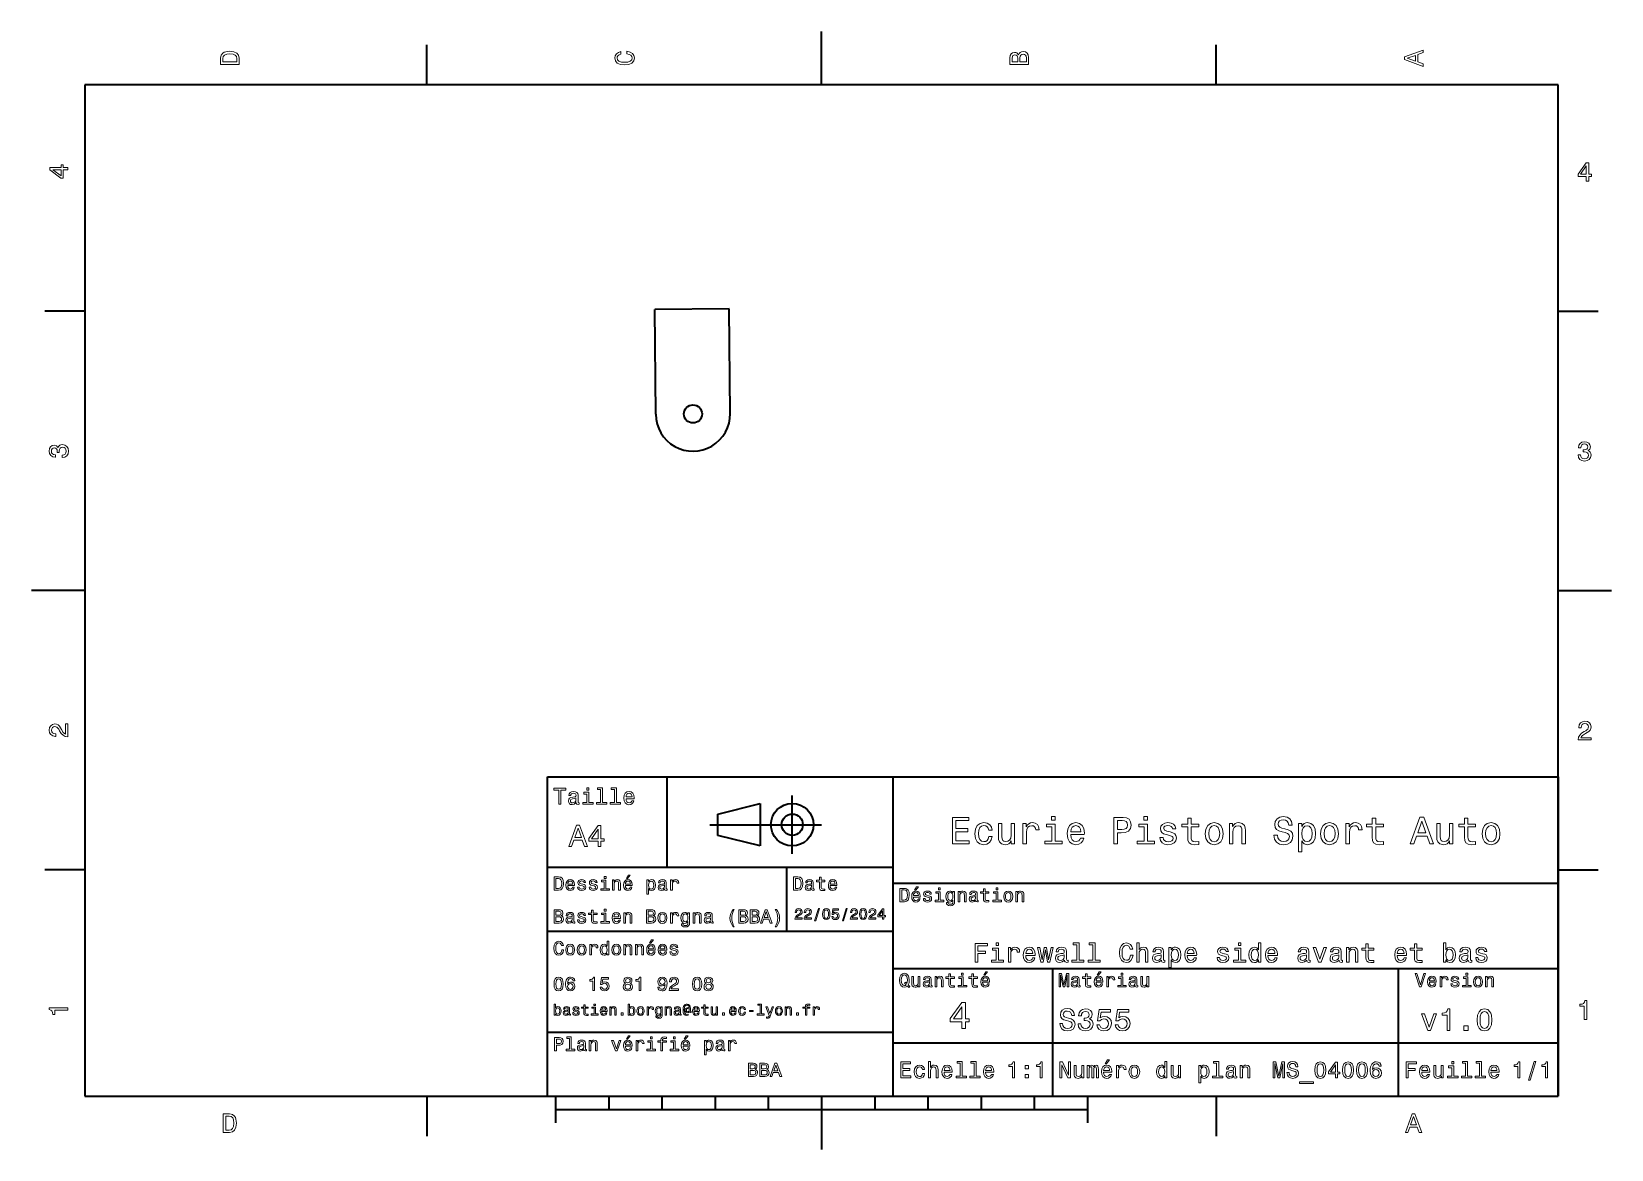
# Model space of a CAD drawing. Extents: x 0 to 297, y 0 to 210.
import ezdxf

# ---------------------------------------------------------------- set-up
doc = ezdxf.new("R2010")
doc.units = 0

msp = doc.modelspace()

# ---------------------------------------------------------------- linework, layer by layer
at = {"color": 7, "lineweight": 35, "ltscale": 0.25}
for p, q in [((148.5, 200), (148.5, 210)), ((10, 105), (0, 105)), ((287, 105), (297, 105)), ((192, 10), (192, 20)), ((148.5, 10), (148.5, 0))]:
    msp.add_line(p, q, dxfattribs=at)
at = {"color": 7, "lineweight": 35, "ltscale": 0.1875}
for p, q in [((74.300003, 200), (74.300003, 207.5)), ((222.699997, 200), (222.699997, 207.5)), ((10, 157.5), (2.5, 157.5)), ((287, 157.5), (294.5, 157.5)), ((10, 52.5), (2.5, 52.5)), ((287, 52.5), (294.5, 52.5)), ((74.300003, 10), (74.300003, 2.5)), ((222.699997, 10), (222.699997, 2.5))]:
    msp.add_line(p, q, dxfattribs=at)
at = {"color": 7, "lineweight": 35}
for p, q in [((287, 200), (10, 200)), ((10, 200), (10, 10)), ((287, 10), (287, 200)), ((97, 10), (97, 70)), ((97, 70), (287, 70)), ((162, 10), (162, 70)), ((287, 70), (287, 10)), ((127.5, 61), (148.5, 61)), ((97, 53), (162, 53)), ((162, 50), (287, 50)), ((97, 41), (162, 41)), ((162, 34), (287, 34)), ((257, 10), (257, 34)), ((97, 22), (162, 22)), ((162, 20), (287, 20)), ((10, 10), (287, 10)), ((97, 10), (287, 10)), ((98.5, 7.5), (198.5, 7.5))]:
    msp.add_line(p, q, dxfattribs=at)
at = {"color": 7, "lineweight": 35, "ltscale": 0.35}
for p, q in [((131.138641, 157.934326), (117.139366, 157.793106)), ((192, 20), (192, 34))]:
    msp.add_line(p, q, dxfattribs=at)
at = {"color": 7, "lineweight": 35, "ltscale": 0.492381}
for p, q in [((117.338005, 138.098862), (117.139366, 157.793106)), ((131.33728, 138.240082), (131.138641, 157.934326))]:
    msp.add_line(p, q, dxfattribs=at)
at = {"color": 7, "lineweight": 35, "ltscale": 0.425}
msp.add_line((119.5, 53), (119.5, 70), dxfattribs=at)
at = {"color": 7, "lineweight": 35, "ltscale": 0.275}
msp.add_line((143, 55.5), (143, 66.5), dxfattribs=at)
at = {"color": 7, "lineweight": 35, "ltscale": 0.206155}
for p, q in [((129, 63), (137, 65)), ((137, 57), (129, 59))]:
    msp.add_line(p, q, dxfattribs=at)
at = {"color": 7, "lineweight": 35, "ltscale": 0.1}
msp.add_line((129, 59), (129, 63), dxfattribs=at)
at = {"color": 7, "lineweight": 35, "ltscale": 0.2}
msp.add_line((137, 65), (137, 57), dxfattribs=at)
at = {"color": 7, "lineweight": 35, "ltscale": 0.3}
msp.add_line((142, 41), (142, 53), dxfattribs=at)
at = {"color": 7, "lineweight": 35, "ltscale": 0.125}
for p, q in [((98.5, 10), (98.5, 5)), ((198.5, 10), (198.5, 5))]:
    msp.add_line(p, q, dxfattribs=at)
at = {"color": 7, "lineweight": 35, "ltscale": 0.0625}
for p, q in [((108.5, 10), (108.5, 7.5)), ((118.5, 10), (118.5, 7.5)), ((128.5, 10), (128.5, 7.5)), ((138.5, 10), (138.5, 7.5)), ((158.5, 10), (158.5, 7.5)), ((168.5, 10), (168.5, 7.5)), ((178.5, 10), (178.5, 7.5)), ((188.5, 10), (188.5, 7.5))]:
    msp.add_line(p, q, dxfattribs=at)
at = {"color": 7, "lineweight": 13}
for points in [[(35.533215, 204.994965), (35.533215, 203.829971), (39.033215, 203.829971), (39.033215, 204.994965), (38.922264, 205.544678), (38.584366, 205.953171), (38.034657, 206.205338), (37.283215, 206.296112), (36.516644, 206.215424), (36.21405, 206.114563), (35.971977, 205.973343), (35.644165, 205.56485), (35.563473, 205.297562)], [(35.951801, 204.959656), (36.027451, 205.342941), (36.259438, 205.605194), (36.672985, 205.761536), (37.283215, 205.811966), (37.873272, 205.756485), (38.286816, 205.600143), (38.533936, 205.332855), (38.614628, 204.959656), (38.614628, 204.298996), (35.951801, 204.298996)], [(111.93206, 205.817017), (112.35569, 205.716141), (112.658287, 205.549713), (112.844887, 205.317734), (112.905403, 205.045395), (112.814629, 204.71759), (112.54229, 204.460388), (112.098488, 204.28891), (111.483215, 204.233429), (110.872986, 204.28891), (110.424141, 204.455338), (110.151802, 204.71254), (110.055984, 205.045395), (110.106415, 205.287476), (110.247627, 205.494247), (110.474571, 205.655624), (110.787247, 205.766571), (110.787247, 206.245682), (110.308144, 206.094391), (109.94503, 205.832138), (109.718086, 205.474075), (109.637398, 205.045395), (109.763474, 204.510818), (110.116501, 204.10231), (110.696472, 203.840057), (111.483215, 203.749283), (112.269958, 203.840057), (112.84993, 204.10231), (113.208, 204.510818), (113.329041, 205.045395), (113.233215, 205.51442), (112.965927, 205.892654), (112.527161, 206.159943), (111.93206, 206.301163)], [(185.542007, 205.630417), (185.249496, 205.983429), (185.052811, 206.074219), (184.81073, 206.104477), (184.432495, 206.03891), (184.160156, 205.842224), (183.993729, 205.524506), (183.933212, 205.080704), (183.933212, 203.835022), (187.433212, 203.835022), (187.433212, 205.151306), (187.36261, 205.620331), (187.155838, 205.968307), (186.828018, 206.185165), (186.384216, 206.260818), (186.08667, 206.215424), (185.839554, 206.094391), (185.65799, 205.897705)], [(185.385666, 204.984879), (185.385666, 204.298996), (184.351807, 204.298996), (184.351807, 205.025223), (184.382065, 205.297562), (184.472839, 205.489197), (184.629181, 205.605194), (184.86116, 205.645538), (185.093155, 205.600143), (185.254532, 205.479111), (185.355408, 205.272339)], [(187.014618, 205.095825), (187.014618, 204.298996), (185.809296, 204.298996), (185.809296, 205.050446), (185.844589, 205.368164), (185.9505, 205.595108), (186.132065, 205.731277), (186.394302, 205.776657), (186.671692, 205.731277), (186.863327, 205.605194), (186.979324, 205.393372)], [(261.633209, 203.466858), (261.633209, 203.930847), (260.604401, 204.298996), (260.604401, 205.695969), (261.633209, 206.064133), (261.633209, 206.538193), (258.128174, 205.257217), (258.128174, 204.742798)], [(260.17572, 204.460388), (258.632477, 205), (260.17572, 205.539627)], [(6.833213, 184.02739), (6.833213, 184.481277), (5.965778, 184.481277), (5.965778, 184.98056), (5.56232, 184.98056), (5.56232, 184.481277), (3.408862, 184.481277), (3.408862, 184.022339), (5.521974, 182.489197), (5.965778, 182.489197), (5.965778, 184.02739)], [(292.277374, 181.916794), (292.731262, 181.916794), (292.731262, 182.784225), (293.23056, 182.784225), (293.23056, 183.187683), (292.731262, 183.187683), (292.731262, 185.341141), (292.272339, 185.341141), (290.739197, 183.228027), (290.739197, 182.784225), (292.277374, 182.784225)], [(291.162842, 183.187683), (292.277374, 184.756134), (292.277374, 183.187683)], [(5.56232, 182.912827), (3.993876, 184.02739), (5.56232, 184.02739)], [(5.73379, 129.979111), (5.769093, 129.979111), (6.253242, 130.059799), (6.616354, 130.296829), (6.848343, 130.670029), (6.934078, 131.164276), (6.848343, 131.688766), (6.626441, 132.082138), (6.273415, 132.334305), (5.819525, 132.425079), (5.521974, 132.384735), (5.279899, 132.273788), (5.0933, 132.092224), (4.957133, 131.850143), (4.684798, 132.177963), (4.251081, 132.293961), (3.857709, 132.218307), (3.560158, 132.00145), (3.373559, 131.648422), (3.307997, 131.164276), (3.388689, 130.710388), (3.610591, 130.362396), (3.963617, 130.135452), (4.432637, 130.059799), (4.46794, 130.059799), (4.46794, 130.508652), (4.145173, 130.548996), (3.913184, 130.680115), (3.771974, 130.891937), (3.721542, 131.189484), (3.761888, 131.451736), (3.867795, 131.643372), (4.039265, 131.759369), (4.271254, 131.804764), (4.518372, 131.759369), (4.684798, 131.638336), (4.785663, 131.426514), (4.815922, 131.139053), (4.810879, 130.942368), (5.209294, 130.942368), (5.199208, 131.189484), (5.244596, 131.507217), (5.365634, 131.744247), (5.56232, 131.885452), (5.819525, 131.935883), (6.112032, 131.880417), (6.328891, 131.734161), (6.465058, 131.502167), (6.510447, 131.194534), (6.460014, 130.876801), (6.308718, 130.644821), (6.066643, 130.498566), (5.73379, 130.443085)], [(290.729126, 130.51622), (290.729126, 130.480911), (290.809814, 129.996765), (291.046844, 129.633652), (291.420044, 129.401657), (291.914276, 129.315933), (292.438782, 129.401657), (292.832153, 129.623566), (293.08429, 129.976593), (293.175079, 130.430481), (293.134735, 130.728027), (293.023773, 130.970108), (292.842224, 131.156708), (292.600159, 131.292877), (292.927948, 131.565216), (293.043945, 131.998932), (292.968292, 132.392303), (292.751434, 132.68985), (292.398407, 132.87645), (291.914276, 132.942017), (291.460388, 132.861313), (291.112396, 132.63942), (290.885468, 132.286392), (290.809814, 131.817368), (290.809814, 131.782074), (291.258636, 131.782074), (291.299011, 132.104828), (291.430115, 132.336823), (291.641937, 132.478027), (291.939484, 132.528473), (292.201721, 132.488113), (292.393372, 132.382217), (292.509369, 132.210739), (292.554749, 131.97876), (292.509369, 131.731628), (292.388336, 131.565216), (292.176514, 131.46434), (291.889069, 131.434082), (291.692383, 131.439133), (291.692383, 131.04071), (291.939484, 131.050797), (292.257202, 131.005417), (292.494232, 130.884369), (292.635468, 130.687683), (292.685883, 130.430481), (292.630402, 130.13797), (292.484161, 129.921112), (292.252167, 129.784943), (291.944519, 129.739563), (291.626801, 129.789993), (291.394806, 129.941284), (291.248566, 130.183365), (291.193085, 130.51622)], [(290.76947, 76.916786), (293.175079, 76.916786), (293.175079, 77.350502), (291.273773, 77.350502), (291.3797, 77.587532), (291.561249, 77.784218), (292.121033, 78.142288), (292.418579, 78.293587), (292.751434, 78.510445), (292.988464, 78.762604), (293.124634, 79.060158), (293.175079, 79.398056), (293.089355, 79.821686), (292.852325, 80.154541), (292.489197, 80.366356), (292.020172, 80.442001), (291.536041, 80.35627), (291.167877, 80.119232), (290.930847, 79.740997), (290.850159, 79.241714), (290.850159, 79.171112), (291.309082, 79.171112), (291.309082, 79.211456), (291.354462, 79.554398), (291.490631, 79.806557), (291.707489, 79.967941), (291.994965, 80.023415), (292.287476, 79.972984), (292.504333, 79.846901), (292.645538, 79.650215), (292.695984, 79.403099), (292.660675, 79.171112), (292.56485, 78.974426), (292.403473, 78.802956), (292.181549, 78.651657), (291.884003, 78.490273), (291.389771, 78.177589), (291.041779, 77.844742), (290.835022, 77.441284), (290.76947, 76.931915)], [(6.833213, 77.519447), (6.833213, 79.925072), (6.399496, 79.925072), (6.399496, 78.023773), (6.162464, 78.129684), (5.965778, 78.311241), (5.607709, 78.871033), (5.456412, 79.168587), (5.239553, 79.501442), (4.987392, 79.738472), (4.689842, 79.874641), (4.351945, 79.925072), (3.928314, 79.839333), (3.595461, 79.602303), (3.383646, 79.239189), (3.307997, 78.770172), (3.393732, 78.286018), (3.630764, 77.91787), (4.009006, 77.680832), (4.508286, 77.600143), (4.578891, 77.600143), (4.578891, 78.059074), (4.538545, 78.059074), (4.195605, 78.104462), (3.943444, 78.240631), (3.782061, 78.457489), (3.726585, 78.744957), (3.777017, 79.03746), (3.903098, 79.254318), (4.099784, 79.395531), (4.346902, 79.445961), (4.578891, 79.41066), (4.775577, 79.314842), (4.947046, 79.153458), (5.098343, 78.931557), (5.259727, 78.634003), (5.572406, 78.139771), (5.90526, 77.791786), (6.308718, 77.585014), (6.818084, 77.519447)], [(99.102303, 64.837173), (99.5, 64.837173), (99.5, 67.47406), (100.407784, 67.47406), (100.407784, 67.837173), (98.190201, 67.837173), (98.190201, 67.47406), (99.102303, 67.47406)], [(102.387611, 65.139771), (102.387611, 65.126801), (102.409225, 64.979828), (102.47406, 64.876076), (102.746399, 64.793945), (102.958214, 64.828529), (102.958214, 65.122475), (102.867432, 65.109505), (102.746399, 65.165703), (102.724785, 65.338615), (102.724785, 66.540344), (102.672913, 66.84726), (102.521614, 67.0634), (102.257927, 67.193085), (101.886169, 67.240631), (101.523056, 67.188759), (101.255043, 67.041786), (101.086456, 66.812675), (101.030258, 66.510086), (101.030258, 66.484146), (101.371758, 66.484146), (101.402016, 66.665703), (101.497116, 66.795387), (101.65274, 66.873199), (101.873199, 66.903458), (102.085014, 66.881844), (102.236313, 66.817001), (102.327087, 66.704605), (102.357346, 66.548988), (102.340057, 66.367432), (102.270897, 66.276657), (102.097984, 66.233429), (101.773773, 66.198845), (101.402016, 66.121033), (101.138329, 65.982704), (100.982712, 65.766571), (100.935158, 65.446686), (100.978386, 65.161385), (101.112389, 64.949562), (101.328529, 64.815559), (101.626801, 64.768013), (102.028816, 64.858788)], [(102.344383, 65.649857), (102.292511, 65.425072), (102.154182, 65.252159), (101.946686, 65.139771), (101.691643, 65.100861), (101.527374, 65.122475), (101.41066, 65.191643), (101.337173, 65.312675), (101.315559, 65.481262), (101.332855, 65.632561), (101.402016, 65.740631), (101.678673, 65.861671), (102.028816, 65.913544), (102.344383, 66.017288)], [(104.773773, 65.157059), (104.773773, 67.080688), (103.796829, 67.080688), (103.796829, 66.756485), (104.393372, 66.756485), (104.393372, 65.157059), (103.615273, 65.157059), (103.615273, 64.837173), (105.560516, 64.837173), (105.560516, 65.157059)], [(104.786743, 67.940918), (104.384727, 67.940918), (104.384727, 67.508644), (104.786743, 67.508644)], [(106.969742, 67.621033), (106.969742, 65.157059), (106.187317, 65.157059), (106.187317, 64.837173), (108.128242, 64.837173), (108.128242, 65.157059), (107.350143, 65.157059), (107.350143, 67.940918), (106.373199, 67.940918), (106.373199, 67.621033)], [(109.572044, 67.621033), (109.572044, 65.157059), (108.789627, 65.157059), (108.789627, 64.837173), (110.730545, 64.837173), (110.730545, 65.157059), (109.952454, 65.157059), (109.952454, 67.940918), (108.975502, 67.940918), (108.975502, 67.621033)], [(111.750717, 65.887604), (113.272339, 65.887604), (113.276657, 66.064842), (113.207497, 66.561958), (113.017288, 66.933716), (112.714699, 67.158501), (112.312683, 67.240631), (111.919312, 67.154175), (111.616714, 66.912102), (111.422188, 66.51873), (111.353027, 66), (111.41787, 65.4683), (111.612396, 65.079247), (111.91066, 64.837173), (112.299713, 64.755043), (112.636887, 64.811234), (112.913544, 64.958214), (113.116714, 65.191643), (113.233429, 65.502876), (112.857346, 65.502876), (112.779541, 65.329971), (112.667145, 65.200287), (112.34726, 65.096542), (112.100868, 65.144089), (111.914986, 65.295387), (111.793945, 65.541786), (111.750717, 65.874634)], [(111.750717, 66.207489), (111.798271, 66.50576), (111.914986, 66.726219), (112.092216, 66.860229), (112.325653, 66.907776), (112.554756, 66.860229), (112.731987, 66.726219), (112.840057, 66.50576), (112.878967, 66.207489)], [(173.109512, 57.381123), (176.279541, 57.381123), (176.279541, 57.986309), (173.772339, 57.986309), (173.772339, 59.679394), (176.005768, 59.679394), (176.005768, 60.277374), (173.772339, 60.277374), (173.772339, 61.775936), (176.221893, 61.775936), (176.221893, 62.381123), (173.109512, 62.381123)], [(192.439484, 62.554031), (191.769455, 62.554031), (191.769455, 61.833572), (192.439484, 61.833572)], [(203.462524, 57.381123), (204.125351, 57.381123), (204.125351, 59.492073), (204.860229, 59.492073), (205.602295, 59.528095), (206.193085, 59.780258), (206.574921, 60.270172), (206.704605, 60.940201), (206.603745, 61.559795), (206.315552, 62.013687), (205.840057, 62.287464), (205.191635, 62.381123), (203.462524, 62.381123)], [(209.788177, 62.554031), (209.118149, 62.554031), (209.118149, 61.833572), (209.788177, 61.833572)], [(234.20462, 59.030979), (233.548996, 59.030979), (233.693085, 58.267288), (234.053314, 57.70533), (234.608078, 57.366714), (235.357361, 57.244236), (236.099426, 57.359509), (236.654175, 57.67651), (237.007202, 58.17363), (237.136902, 58.82925), (237.028824, 59.420029), (236.726227, 59.801872), (236.236313, 60.054031), (235.580704, 60.241352), (235.018738, 60.378242), (234.651306, 60.536743), (234.442368, 60.767288), (234.377533, 61.127522), (234.442368, 61.451729), (234.629684, 61.696686), (234.917877, 61.862389), (235.314133, 61.920029), (235.71759, 61.84798), (236.034592, 61.653458), (236.24353, 61.32925), (236.344391, 60.889767), (237, 60.889767), (237, 60.904179), (236.884735, 61.581409), (236.546112, 62.085732), (236.01297, 62.402737), (235.292511, 62.510807), (234.644104, 62.402737), (234.139771, 62.100143), (233.815567, 61.631844), (233.700287, 61.026657), (233.793961, 60.486309), (234.067734, 60.118874), (234.5, 59.873917), (235.09079, 59.6866), (235.674362, 59.520893), (236.113831, 59.362389), (236.380402, 59.131844), (236.47406, 58.757202), (236.387619, 58.375359), (236.164276, 58.087173), (235.825653, 57.907059), (235.386169, 57.849422), (234.896255, 57.928673), (234.521622, 58.159222), (234.283875, 58.533859)], [(259.175781, 57.381123), (259.838623, 57.381123), (260.364563, 58.850864), (262.360229, 58.850864), (262.886169, 57.381123), (263.563416, 57.381123), (261.733429, 62.388329), (260.998566, 62.388329)], [(100.982712, 56.9049), (101.51297, 56.9049), (101.933716, 58.080692), (103.530258, 58.080692), (103.951012, 56.9049), (104.492798, 56.9049), (103.028816, 60.910664), (102.440926, 60.910664)], [(102.118156, 58.570606), (102.734871, 60.334293), (103.351585, 58.570606)], [(106.521614, 56.9049), (107.040344, 56.9049), (107.040344, 57.896255), (107.610954, 57.896255), (107.610954, 58.357349), (107.040344, 58.357349), (107.040344, 60.818443), (106.515854, 60.818443), (104.763687, 58.403458), (104.763687, 57.896255), (106.521614, 57.896255)], [(105.247841, 58.357349), (106.521614, 60.149857), (106.521614, 58.357349)], [(179.932281, 59.967579), (180.559082, 59.967579), (180.429398, 60.543945), (180.119598, 60.997837), (179.636887, 61.278816), (179.010086, 61.386887), (178.318436, 61.242794), (177.792511, 60.839336), (177.46109, 60.183716), (177.345825, 59.304752), (177.453888, 58.432995), (177.778091, 57.78458), (178.289627, 57.381123), (178.988464, 57.244236), (179.608063, 57.352303), (180.090775, 57.6549), (180.42218, 58.130402), (180.566284, 58.764408), (179.96109, 58.764408), (179.853027, 58.36095), (179.651291, 58.058357), (179.363113, 57.871037), (179.010086, 57.8134), (178.570602, 57.907059), (178.253601, 58.195244), (178.059082, 58.663544), (177.994232, 59.326366), (178.059082, 59.974781), (178.260803, 60.443081), (178.585007, 60.731266), (179.010086, 60.83213), (179.38472, 60.767288), (179.66571, 60.601585), (179.853027, 60.327808)], [(184.788177, 61.25), (184.154175, 61.25), (184.154175, 59.016571), (184.082123, 58.497837), (183.873199, 58.123196), (183.548996, 57.892651), (183.123917, 57.820602), (182.785294, 57.878242), (182.569168, 58.051151), (182.446686, 58.346542), (182.417862, 58.764408), (182.417862, 61.25), (181.783859, 61.25), (181.783859, 58.706772), (181.805481, 58.195244), (181.942368, 57.770172), (182.360229, 57.381123), (183.030258, 57.244236), (183.390488, 57.294666), (183.700287, 57.424351), (183.966858, 57.647694), (184.182999, 57.971901), (184.182999, 57.381123), (184.788177, 57.381123)], [(186.380402, 57.381123), (187.014404, 57.381123), (187.014404, 59.592937), (187.079254, 60.12608), (187.273773, 60.507923), (187.590775, 60.738472), (188.015854, 60.817722), (188.332855, 60.767288), (188.570602, 60.623199), (188.714691, 60.378242), (188.765121, 60.046829), (189.406342, 60.046829), (189.319885, 60.630402), (189.082123, 61.048271), (188.685883, 61.30043), (188.145538, 61.386887), (187.778091, 61.32925), (187.46109, 61.185158), (187.180115, 60.940201), (186.956772, 60.608788), (186.956772, 61.25), (186.380402, 61.25)], [(192.417862, 57.914265), (192.417862, 61.120316), (190.789627, 61.120316), (190.789627, 60.579971), (191.783859, 60.579971), (191.783859, 57.914265), (190.48703, 57.914265), (190.48703, 57.381123), (193.729111, 57.381123), (193.729111, 57.914265)], [(195.37175, 59.131844), (197.907776, 59.131844), (197.914978, 59.427231), (197.799713, 60.255764), (197.482712, 60.875359), (196.978378, 61.25), (196.30835, 61.386887), (195.65274, 61.242794), (195.148407, 60.839336), (194.824203, 60.183716), (194.708923, 59.319164), (194.817001, 58.432995), (195.141205, 57.78458), (195.638321, 57.381123), (196.286743, 57.244236), (196.848694, 57.337894), (197.309799, 57.582851), (197.648407, 57.971901), (197.842941, 58.490631), (197.216141, 58.490631), (197.086456, 58.20245), (196.899139, 57.986309), (196.365997, 57.8134), (195.955322, 57.892651), (195.645538, 58.14481), (195.443802, 58.555473), (195.37175, 59.110229)], [(195.37175, 59.664986), (195.451004, 60.162102), (195.645538, 60.529537), (195.940918, 60.75288), (196.329971, 60.83213), (196.711807, 60.75288), (197.007202, 60.529537), (197.187317, 60.162102), (197.252167, 59.664986)], [(205.01152, 61.76873), (205.443802, 61.725502), (205.760803, 61.588615), (205.94812, 61.336452), (206.01297, 60.940201), (205.940918, 60.522331), (205.746399, 60.270172), (205.414978, 60.140488), (204.96109, 60.104465), (204.125351, 60.104465), (204.125351, 61.76873)], [(209.766571, 57.914265), (209.766571, 61.120316), (208.138321, 61.120316), (208.138321, 60.579971), (209.132568, 60.579971), (209.132568, 57.914265), (207.835724, 57.914265), (207.835724, 57.381123), (211.077805, 57.381123), (211.077805, 57.914265)], [(214.060516, 59.636166), (213.44812, 59.780258), (212.994232, 59.945965), (212.842941, 60.28458), (212.886169, 60.522331), (213.03746, 60.695244), (213.282425, 60.803314), (213.635437, 60.846542), (213.97406, 60.803314), (214.240631, 60.67363), (214.413544, 60.479107), (214.485596, 60.219738), (215.105194, 60.219738), (215.105194, 60.23415), (214.997116, 60.70245), (214.701721, 61.069885), (214.240631, 61.30043), (213.635437, 61.386887), (213.023056, 61.30043), (212.57637, 61.062679), (212.29538, 60.709652), (212.208939, 60.262966), (212.273773, 59.830688), (212.475494, 59.528095), (212.806915, 59.311958), (213.289627, 59.16066), (213.995682, 58.987751), (214.427948, 58.807636), (214.543228, 58.663544), (214.586456, 58.447407), (214.521606, 58.180836), (214.348694, 57.979107), (214.067719, 57.849422), (213.693085, 57.806194), (213.296829, 57.849422), (213.008636, 58.000721), (212.814117, 58.245674), (212.734863, 58.584293), (212.122482, 58.584293), (212.223343, 58.007923), (212.518738, 57.590057), (212.98703, 57.337894), (213.635437, 57.244236), (214.312683, 57.337894), (214.809799, 57.590057), (215.112396, 57.993515), (215.220459, 58.519451), (215.141205, 58.973343), (214.917862, 59.283138), (214.55043, 59.484871)], [(217.353027, 60.579971), (217.353027, 58.64193), (217.396255, 58.015129), (217.597992, 57.582851), (218.001434, 57.330688), (218.685883, 57.244236), (219.43515, 57.280258), (219.43515, 57.827808), (218.887604, 57.78458), (218.390488, 57.842216), (218.123917, 58.022331), (218.008652, 58.324928), (217.98703, 58.75), (217.98703, 60.579971), (219.43515, 60.579971), (219.43515, 61.120316), (217.98703, 61.120316), (217.98703, 62.251438), (217.353027, 62.251438), (217.353027, 61.120316), (216.257935, 61.120316), (216.257935, 60.579971)], [(220.65274, 59.311958), (220.768005, 58.432995), (221.099426, 57.78458), (221.625366, 57.381123), (222.331421, 57.244236), (223.030258, 57.381123), (223.556198, 57.777374), (223.887604, 58.425793), (224.010086, 59.311958), (223.887604, 60.190922), (223.556198, 60.846542), (223.030258, 61.242794), (222.331421, 61.386887), (221.625366, 61.242794), (221.099426, 60.839336), (220.768005, 60.190922)], [(221.301147, 59.319164), (221.365997, 59.967579), (221.567719, 60.435879), (221.891937, 60.72406), (222.331421, 60.824928), (222.763687, 60.72406), (223.087891, 60.443081), (223.289627, 59.967579), (223.361679, 59.319164), (223.289627, 58.663544), (223.087891, 58.188038), (222.763687, 57.899853), (222.331421, 57.806194), (221.891937, 57.899853), (221.567719, 58.188038), (221.365997, 58.663544)], [(225.177246, 57.381123), (225.811249, 57.381123), (225.811249, 59.614552), (225.876083, 60.12608), (226.085022, 60.500717), (226.409225, 60.731266), (226.841507, 60.817722), (227.187317, 60.745674), (227.403458, 60.551151), (227.511536, 60.226944), (227.547546, 59.794666), (227.547546, 57.381123), (228.181564, 57.381123), (228.181564, 59.924351), (228.15274, 60.435879), (228.023056, 60.86095), (227.597992, 61.25), (226.935165, 61.386887), (226.567719, 61.336452), (226.257935, 61.199566), (225.991364, 60.969017), (225.782425, 60.659222), (225.782425, 61.25), (225.177246, 61.25)], [(238.786743, 60.652016), (238.786743, 61.25), (238.15274, 61.25), (238.15274, 55.882565), (238.786743, 55.882565), (238.786743, 57.971901), (239.010101, 57.633286), (239.262253, 57.409943), (239.896271, 57.244236), (240.50145, 57.381123), (240.976959, 57.791786), (241.286743, 58.440201), (241.402023, 59.319164), (241.286743, 60.190922), (240.976959, 60.839336), (240.50145, 61.242794), (239.896271, 61.386887), (239.550446, 61.343658), (239.255051, 61.206772), (239.002899, 60.976223)], [(239.788193, 57.8134), (239.363129, 57.907059), (239.053314, 58.195244), (238.858795, 58.663544), (238.793945, 59.319164), (238.858795, 59.967579), (239.053314, 60.435879), (239.363129, 60.716858), (239.788193, 60.817722), (240.177246, 60.716858), (240.48703, 60.428673), (240.681564, 59.960373), (240.753601, 59.319164), (240.681564, 58.67075), (240.48703, 58.195244), (240.177246, 57.907059)], [(242.338623, 59.311958), (242.453888, 58.432995), (242.785309, 57.78458), (243.311249, 57.381123), (244.017303, 57.244236), (244.716141, 57.381123), (245.242081, 57.777374), (245.573486, 58.425793), (245.695969, 59.311958), (245.573486, 60.190922), (245.242081, 60.846542), (244.716141, 61.242794), (244.017303, 61.386887), (243.311249, 61.242794), (242.785309, 60.839336), (242.453888, 60.190922)], [(242.98703, 59.319164), (243.05188, 59.967579), (243.253601, 60.435879), (243.57782, 60.72406), (244.017303, 60.824928), (244.449585, 60.72406), (244.773773, 60.443081), (244.97551, 59.967579), (245.047546, 59.319164), (244.97551, 58.663544), (244.773773, 58.188038), (244.449585, 57.899853), (244.017303, 57.806194), (243.57782, 57.899853), (243.253601, 58.188038), (243.05188, 58.663544)], [(247.100861, 57.381123), (247.734863, 57.381123), (247.734863, 59.592937), (247.799713, 60.12608), (247.994232, 60.507923), (248.311249, 60.738472), (248.736313, 60.817722), (249.053314, 60.767288), (249.291077, 60.623199), (249.435165, 60.378242), (249.485596, 60.046829), (250.126801, 60.046829), (250.040344, 60.630402), (249.802597, 61.048271), (249.406342, 61.30043), (248.865997, 61.386887), (248.498566, 61.32925), (248.181549, 61.185158), (247.900574, 60.940201), (247.677246, 60.608788), (247.677246, 61.25), (247.100861, 61.25)], [(252.05043, 60.579971), (252.05043, 58.64193), (252.093658, 58.015129), (252.29538, 57.582851), (252.698853, 57.330688), (253.383286, 57.244236), (254.132568, 57.280258), (254.132568, 57.827808), (253.585022, 57.78458), (253.087891, 57.842216), (252.82132, 58.022331), (252.706055, 58.324928), (252.684448, 58.75), (252.684448, 60.579971), (254.132568, 60.579971), (254.132568, 61.120316), (252.684448, 61.120316), (252.684448, 62.251438), (252.05043, 62.251438), (252.05043, 61.120316), (250.955322, 61.120316), (250.955322, 60.579971)], [(260.595093, 59.463257), (261.365997, 61.667866), (262.136902, 59.463257)], [(267.194519, 61.25), (266.560516, 61.25), (266.560516, 59.016571), (266.488464, 58.497837), (266.279541, 58.123196), (265.955322, 57.892651), (265.530243, 57.820602), (265.19165, 57.878242), (264.975494, 58.051151), (264.853027, 58.346542), (264.824219, 58.764408), (264.824219, 61.25), (264.190186, 61.25), (264.190186, 58.706772), (264.211792, 58.195244), (264.348694, 57.770172), (264.766571, 57.381123), (265.436584, 57.244236), (265.796814, 57.294666), (266.106628, 57.424351), (266.373199, 57.647694), (266.589325, 57.971901), (266.589325, 57.381123), (267.194519, 57.381123)], [(269.399109, 60.579971), (269.399109, 58.64193), (269.442352, 58.015129), (269.644073, 57.582851), (270.047546, 57.330688), (270.731995, 57.244236), (271.481262, 57.280258), (271.481262, 57.827808), (270.933716, 57.78458), (270.436584, 57.842216), (270.170013, 58.022331), (270.054749, 58.324928), (270.033142, 58.75), (270.033142, 60.579971), (271.481262, 60.579971), (271.481262, 61.120316), (270.033142, 61.120316), (270.033142, 62.251438), (269.399109, 62.251438), (269.399109, 61.120316), (268.304016, 61.120316), (268.304016, 60.579971)], [(272.698853, 59.311958), (272.814117, 58.432995), (273.145508, 57.78458), (273.671448, 57.381123), (274.377502, 57.244236), (275.076355, 57.381123), (275.602295, 57.777374), (275.933716, 58.425793), (276.056183, 59.311958), (275.933716, 60.190922), (275.602295, 60.846542), (275.076355, 61.242794), (274.377502, 61.386887), (273.671448, 61.242794), (273.145508, 60.839336), (272.814117, 60.190922)], [(273.34726, 59.319164), (273.412109, 59.967579), (273.613831, 60.435879), (273.938019, 60.72406), (274.377502, 60.824928), (274.809784, 60.72406), (275.134003, 60.443081), (275.335724, 59.967579), (275.407776, 59.319164), (275.335724, 58.663544), (275.134003, 58.188038), (274.809784, 57.899853), (274.377502, 57.806194), (273.938019, 57.899853), (273.613831, 58.188038), (273.412109, 58.663544)], [(99.080688, 51.190563), (98.248558, 51.190563), (98.248558, 48.690563), (99.080688, 48.690563), (99.473343, 48.769814), (99.765129, 49.011169), (99.945244, 49.40382), (100.010086, 49.940563), (99.952446, 50.488113), (99.880402, 50.70425), (99.779541, 50.877163), (99.487755, 51.111313), (99.296829, 51.168949)], [(99.055473, 50.891571), (99.329254, 50.837536), (99.516571, 50.671829), (99.628242, 50.376442), (99.664268, 49.940563), (99.624641, 49.519093), (99.51297, 49.223705), (99.322044, 49.047192), (99.055473, 48.989555), (98.583572, 48.989555), (98.583572, 50.891571)], [(100.784584, 49.565922), (102.052597, 49.565922), (102.056198, 49.713619), (101.998558, 50.127884), (101.840057, 50.437683), (101.587898, 50.625), (101.252884, 50.693443), (100.925072, 50.621399), (100.672913, 50.41967), (100.510803, 50.091862), (100.453171, 49.659584), (100.507202, 49.216499), (100.669312, 48.892292), (100.91787, 48.690563), (101.242073, 48.62212), (101.523056, 48.668949), (101.753601, 48.791428), (101.922913, 48.98595), (102.020172, 49.245319), (101.706772, 49.245319), (101.64193, 49.101227), (101.548271, 48.993156), (101.2817, 48.9067), (101.07637, 48.946327), (100.921471, 49.072407), (100.820602, 49.27774), (100.784584, 49.555115)], [(103.623199, 49.818085), (103.317001, 49.890129), (103.090057, 49.972984), (103.014412, 50.142292), (103.036026, 50.261169), (103.111671, 50.347622), (103.234146, 50.401657), (103.41066, 50.423271), (103.579971, 50.401657), (103.713257, 50.336815), (103.799713, 50.239555), (103.835732, 50.109871), (104.145531, 50.109871), (104.145531, 50.117077), (104.091499, 50.351227), (103.943802, 50.534943), (103.713257, 50.650219), (103.41066, 50.693443), (103.104469, 50.650219), (102.881126, 50.531342), (102.740631, 50.354828), (102.697403, 50.131485), (102.729828, 49.915348), (102.830688, 49.76405), (102.996399, 49.655983), (103.237755, 49.580334), (103.590775, 49.493877), (103.806915, 49.40382), (103.864555, 49.331772), (103.886169, 49.223705), (103.853745, 49.09042), (103.767288, 48.989555), (103.626801, 48.924713), (103.439484, 48.903099), (103.241356, 48.924713), (103.09726, 49.000362), (103, 49.122841), (102.960373, 49.292149), (102.654175, 49.292149), (102.704613, 49.003963), (102.852303, 48.795029), (103.086456, 48.668949), (103.41066, 48.62212), (103.749283, 48.668949), (103.997841, 48.795029), (104.149139, 48.996758), (104.203171, 49.259727), (104.163544, 49.486671), (104.051872, 49.641571), (103.868156, 49.742435)], [(105.791786, 49.818085), (105.485588, 49.890129), (105.258644, 49.972984), (105.182999, 50.142292), (105.204613, 50.261169), (105.280258, 50.347622), (105.40274, 50.401657), (105.579254, 50.423271), (105.748558, 50.401657), (105.881844, 50.336815), (105.9683, 50.239555), (106.004326, 50.109871), (106.314117, 50.109871), (106.314117, 50.117077), (106.260086, 50.351227), (106.112396, 50.534943), (105.881844, 50.650219), (105.579254, 50.693443), (105.273056, 50.650219), (105.049713, 50.531342), (104.909225, 50.354828), (104.865997, 50.131485), (104.898415, 49.915348), (104.999283, 49.76405), (105.164986, 49.655983), (105.406342, 49.580334), (105.759369, 49.493877), (105.975502, 49.40382), (106.033142, 49.331772), (106.054756, 49.223705), (106.022339, 49.09042), (105.935883, 48.989555), (105.795387, 48.924713), (105.60807, 48.903099), (105.409943, 48.924713), (105.265854, 49.000362), (105.168587, 49.122841), (105.12896, 49.292149), (104.822769, 49.292149), (104.873199, 49.003963), (105.020897, 48.795029), (105.255043, 48.668949), (105.579254, 48.62212), (105.91787, 48.668949), (106.166428, 48.795029), (106.317726, 48.996758), (106.371758, 49.259727), (106.33213, 49.486671), (106.220459, 49.641571), (106.036743, 49.742435)], [(107.981987, 48.957134), (107.981987, 50.560158), (107.16787, 50.560158), (107.16787, 50.289986), (107.664986, 50.289986), (107.664986, 48.957134), (107.016571, 48.957134), (107.016571, 48.690563), (108.637611, 48.690563), (108.637611, 48.957134)], [(107.992798, 51.27702), (107.657784, 51.27702), (107.657784, 50.916786), (107.992798, 50.916786)], [(109.181557, 48.690563), (109.498558, 48.690563), (109.498558, 49.807278), (109.530983, 50.063042), (109.635445, 50.250362), (109.797546, 50.365635), (110.013687, 50.408863), (110.1866, 50.372841), (110.29467, 50.275578), (110.348701, 50.113472), (110.366714, 49.897335), (110.366714, 48.690563), (110.683716, 48.690563), (110.683716, 49.962177), (110.669312, 50.217941), (110.604469, 50.430477), (110.39193, 50.625), (110.060516, 50.693443), (109.876801, 50.668228), (109.721901, 50.599785), (109.588615, 50.484512), (109.484146, 50.329613), (109.484146, 50.625), (109.181557, 50.625)], [(111.627518, 49.565922), (112.895531, 49.565922), (112.899132, 49.713619), (112.841499, 50.127884), (112.682999, 50.437683), (112.430832, 50.625), (112.095825, 50.693443), (111.768013, 50.621399), (111.515854, 50.41967), (111.353745, 50.091862), (111.296112, 49.659584), (111.350143, 49.216499), (111.512245, 48.892292), (111.760803, 48.690563), (112.085014, 48.62212), (112.365997, 48.668949), (112.596542, 48.791428), (112.765854, 48.98595), (112.863113, 49.245319), (112.549713, 49.245319), (112.484871, 49.101227), (112.391212, 48.993156), (112.124641, 48.9067), (111.919312, 48.946327), (111.764412, 49.072407), (111.663544, 49.27774), (111.627518, 49.555115)], [(111.84726, 50.88797), (112.059799, 50.88797), (112.560516, 51.500362), (112.207489, 51.500362)], [(115.986313, 50.326012), (115.986313, 50.625), (115.669312, 50.625), (115.669312, 47.941284), (115.986313, 47.941284), (115.986313, 48.98595), (116.097984, 48.816643), (116.22406, 48.704971), (116.541069, 48.62212), (116.843658, 48.690563), (117.081413, 48.895893), (117.236313, 49.2201), (117.293945, 49.659584), (117.236313, 50.095463), (117.081413, 50.41967), (116.843658, 50.621399), (116.541069, 50.693443), (116.368156, 50.671829), (116.220459, 50.603386), (116.094383, 50.488113)], [(119.005043, 48.942726), (119.005043, 48.931919), (119.023056, 48.809441), (119.077087, 48.722984), (119.304031, 48.654541), (119.480545, 48.683357), (119.480545, 48.928314), (119.4049, 48.917507), (119.304031, 48.96434), (119.286026, 49.108429), (119.286026, 50.109871), (119.242798, 50.365635), (119.116714, 50.54575), (118.896973, 50.65382), (118.587173, 50.693443), (118.284584, 50.650219), (118.061241, 50.52774), (117.920746, 50.336815), (117.873917, 50.084656), (117.873917, 50.063042), (118.158501, 50.063042), (118.183716, 50.21434), (118.26297, 50.322407), (118.392654, 50.387249), (118.57637, 50.412464), (118.752884, 50.394455), (118.878967, 50.34042), (118.954613, 50.246758), (118.979828, 50.117077), (118.965416, 49.965778), (118.907784, 49.890129), (118.763687, 49.854107), (118.493515, 49.825291), (118.183716, 49.760448), (117.963974, 49.645176), (117.834297, 49.465057), (117.79467, 49.19849), (117.830688, 48.960735), (117.942368, 48.784222), (118.122482, 48.67255), (118.37104, 48.632927), (118.706055, 48.708576)], [(120.143372, 48.690563), (120.460373, 48.690563), (120.460373, 49.796471), (120.492798, 50.063042), (120.590057, 50.253963), (120.748558, 50.369236), (120.961098, 50.408863), (121.119598, 50.383648), (121.238472, 50.3116), (121.310516, 50.189121), (121.335739, 50.023415), (121.656342, 50.023415), (121.613113, 50.315205), (121.49424, 50.524136), (121.296112, 50.650219), (121.02594, 50.693443), (120.842224, 50.664627), (120.683716, 50.592579), (120.543228, 50.4701), (120.431557, 50.304398), (120.431557, 50.625), (120.143372, 50.625)], [(144.080688, 51.190563), (143.248566, 51.190563), (143.248566, 48.690563), (144.080688, 48.690563), (144.473343, 48.769814), (144.765137, 49.011169), (144.945251, 49.40382), (145.010086, 49.940563), (144.952454, 50.488113), (144.880402, 50.70425), (144.779541, 50.877163), (144.487747, 51.111313), (144.296829, 51.168949)], [(144.055481, 50.891571), (144.329254, 50.837536), (144.516571, 50.671829), (144.628235, 50.376442), (144.664261, 49.940563), (144.624634, 49.519093), (144.51297, 49.223705), (144.322052, 49.047192), (144.055481, 48.989555), (143.583572, 48.989555), (143.583572, 50.891571)], [(146.656342, 48.942726), (146.656342, 48.931919), (146.674347, 48.809441), (146.728394, 48.722984), (146.955338, 48.654541), (147.131851, 48.683357), (147.131851, 48.928314), (147.056198, 48.917507), (146.955338, 48.96434), (146.937317, 49.108429), (146.937317, 50.109871), (146.894089, 50.365635), (146.768005, 50.54575), (146.548264, 50.65382), (146.23848, 50.693443), (145.935883, 50.650219), (145.71254, 50.52774), (145.572052, 50.336815), (145.525223, 50.084656), (145.525223, 50.063042), (145.809799, 50.063042), (145.835022, 50.21434), (145.914261, 50.322407), (146.043945, 50.387249), (146.227661, 50.412464), (146.404175, 50.394455), (146.530258, 50.34042), (146.605911, 50.246758), (146.631119, 50.117077), (146.616714, 49.965778), (146.559082, 49.890129), (146.414978, 49.854107), (146.144806, 49.825291), (145.835022, 49.760448), (145.61528, 49.645176), (145.485596, 49.465057), (145.445969, 49.19849), (145.481995, 48.960735), (145.593658, 48.784222), (145.773773, 48.67255), (146.022339, 48.632927), (146.357346, 48.708576)], [(148.100861, 50.289986), (148.100861, 49.320965), (148.122482, 49.007565), (148.223343, 48.791428), (148.425079, 48.665348), (148.767288, 48.62212), (149.141937, 48.640129), (149.141937, 48.913906), (148.868149, 48.892292), (148.619598, 48.921112), (148.486313, 49.011169), (148.42868, 49.162464), (148.417862, 49.375), (148.417862, 50.289986), (149.141937, 50.289986), (149.141937, 50.560158), (148.417862, 50.560158), (148.417862, 51.125721), (148.100861, 51.125721), (148.100861, 50.560158), (147.553314, 50.560158), (147.553314, 50.289986)], [(150.121765, 49.565922), (151.389771, 49.565922), (151.393372, 49.713619), (151.335739, 50.127884), (151.177231, 50.437683), (150.925079, 50.625), (150.590057, 50.693443), (150.262253, 50.621399), (150.010086, 50.41967), (149.847977, 50.091862), (149.790344, 49.659584), (149.844376, 49.216499), (150.006485, 48.892292), (150.255051, 48.690563), (150.579254, 48.62212), (150.860229, 48.668949), (151.090775, 48.791428), (151.260086, 48.98595), (151.357346, 49.245319), (151.043945, 49.245319), (150.979111, 49.101227), (150.885452, 48.993156), (150.618881, 48.9067), (150.413544, 48.946327), (150.258652, 49.072407), (150.157776, 49.27774), (150.121765, 49.555115)], [(100.784584, 49.832493), (100.824211, 50.081055), (100.921471, 50.264771), (101.069168, 50.376442), (101.263687, 50.416069), (101.454613, 50.376442), (101.602303, 50.264771), (101.69236, 50.081055), (101.724785, 49.832493)], [(111.627518, 49.832493), (111.667145, 50.081055), (111.764412, 50.264771), (111.912102, 50.376442), (112.106628, 50.416069), (112.297546, 50.376442), (112.445244, 50.264771), (112.535301, 50.081055), (112.567726, 49.832493)], [(116.48703, 48.9067), (116.274498, 48.953533), (116.119598, 49.097622), (116.022339, 49.331772), (115.989914, 49.659584), (116.022339, 49.983791), (116.119598, 50.217941), (116.274498, 50.358429), (116.48703, 50.408863), (116.681557, 50.358429), (116.836456, 50.21434), (116.933716, 49.98019), (116.969742, 49.659584), (116.933716, 49.335377), (116.836456, 49.097622), (116.681557, 48.953533)], [(118.969025, 49.367798), (118.925797, 49.180477), (118.810516, 49.036385), (118.637611, 48.942726), (118.425072, 48.910305), (118.288185, 48.928314), (118.190926, 48.98595), (118.129684, 49.086815), (118.111671, 49.227306), (118.126083, 49.353386), (118.183716, 49.443443), (118.414268, 49.544312), (118.706055, 49.587536), (118.969025, 49.673992)], [(146.620316, 49.367798), (146.577087, 49.180477), (146.461823, 49.036385), (146.28891, 48.942726), (146.07637, 48.910305), (145.939484, 48.928314), (145.842224, 48.98595), (145.780975, 49.086815), (145.76297, 49.227306), (145.777374, 49.353386), (145.835022, 49.443443), (146.065567, 49.544312), (146.357346, 49.587536), (146.620316, 49.673992)], [(150.121765, 49.832493), (150.161377, 50.081055), (150.258652, 50.264771), (150.406342, 50.376442), (150.600861, 50.416069), (150.791794, 50.376442), (150.939484, 50.264771), (151.029541, 50.081055), (151.061966, 49.832493)], [(164.080688, 49.030979), (163.248566, 49.030979), (163.248566, 46.530979), (164.080688, 46.530979), (164.473343, 46.610229), (164.765137, 46.851585), (164.945251, 47.244236), (165.010086, 47.780979), (164.952454, 48.328529), (164.880402, 48.544666), (164.779541, 48.717579), (164.487747, 48.951729), (164.296829, 49.009365)], [(164.055481, 48.731987), (164.329254, 48.677952), (164.516571, 48.512245), (164.628235, 48.216858), (164.664261, 47.780979), (164.624634, 47.359509), (164.51297, 47.064121), (164.322052, 46.887608), (164.055481, 46.829971), (163.583572, 46.829971), (163.583572, 48.731987)], [(165.784576, 47.406338), (167.052597, 47.406338), (167.056198, 47.554035), (166.998566, 47.9683), (166.840057, 48.278099), (166.587891, 48.465416), (166.252884, 48.533859), (165.925079, 48.461815), (165.672913, 48.260086), (165.510803, 47.932278), (165.453171, 47.5), (165.507202, 47.056915), (165.669312, 46.732708), (165.917862, 46.530979), (166.242081, 46.462536), (166.523056, 46.509365), (166.753601, 46.631844), (166.922913, 46.826366), (167.020172, 47.085735), (166.706772, 47.085735), (166.641937, 46.941643), (166.548264, 46.833572), (166.281708, 46.747116), (166.07637, 46.786743), (165.921463, 46.912823), (165.820602, 47.118156), (165.784576, 47.395531)], [(165.784576, 47.672909), (165.824203, 47.921471), (165.921463, 48.105186), (166.069168, 48.216858), (166.263687, 48.256485), (166.454605, 48.216858), (166.60231, 48.105186), (166.692368, 47.921471), (166.724777, 47.672909)], [(166.004318, 48.728386), (166.216858, 48.728386), (166.717575, 49.340778), (166.364548, 49.340778)], [(168.623199, 47.658501), (168.317001, 47.730545), (168.090057, 47.8134), (168.014404, 47.982708), (168.036026, 48.101585), (168.111664, 48.188038), (168.234146, 48.242073), (168.41066, 48.263687), (168.579971, 48.242073), (168.713257, 48.177231), (168.799713, 48.079971), (168.835739, 47.950287), (169.145538, 47.950287), (169.145538, 47.957493), (169.091492, 48.191643), (168.943802, 48.375359), (168.713257, 48.490635), (168.41066, 48.533859), (168.104462, 48.490635), (167.881119, 48.371758), (167.740631, 48.195244), (167.697403, 47.971901), (167.729828, 47.755764), (167.830688, 47.604465), (167.996399, 47.496399), (168.237747, 47.42075), (168.590775, 47.334293), (168.806915, 47.244236), (168.864548, 47.172188), (168.886169, 47.064121), (168.853745, 46.930836), (168.767288, 46.829971), (168.626801, 46.765129), (168.439484, 46.743515), (168.241348, 46.765129), (168.09726, 46.840778), (168, 46.963257), (167.960373, 47.132565), (167.654175, 47.132565), (167.704605, 46.844379), (167.85231, 46.635445), (168.086456, 46.509365), (168.41066, 46.462536), (168.749283, 46.509365), (168.997833, 46.635445), (169.149139, 46.837173), (169.203171, 47.100143), (169.163544, 47.327087), (169.05188, 47.481987), (168.868149, 47.582851)], [(170.8134, 46.79755), (170.8134, 48.400574), (169.999283, 48.400574), (169.999283, 48.130402), (170.496399, 48.130402), (170.496399, 46.79755), (169.847977, 46.79755), (169.847977, 46.530979), (171.469025, 46.530979), (171.469025, 46.79755)], [(170.824203, 49.117435), (170.489197, 49.117435), (170.489197, 48.757202), (170.824203, 48.757202)], [(173.518738, 46.617435), (173.518738, 48.465416), (173.216141, 48.465416), (173.216141, 48.152016), (172.967575, 48.4366), (172.816284, 48.508644), (172.646973, 48.533859), (172.340775, 48.461815), (172.103027, 48.260086), (171.94812, 47.935879), (171.894089, 47.5), (171.94812, 47.060516), (172.103027, 46.736309), (172.340775, 46.530979), (172.646973, 46.462536), (172.819885, 46.487751), (172.963974, 46.552593), (173.216141, 46.826366), (173.216141, 46.552593), (173.187317, 46.336456), (173.108063, 46.181557), (172.956772, 46.091499), (172.729828, 46.059078), (172.531708, 46.080692), (172.391205, 46.134727), (172.30835, 46.228386), (172.283142, 46.354465), (171.976944, 46.354465), (171.976944, 46.340057), (172.023773, 46.109509), (172.167862, 45.9366), (172.398407, 45.824928), (172.711823, 45.785301), (173.086456, 45.839336), (173.335022, 45.990635), (173.47551, 46.253601)], [(172.221909, 47.5), (172.254318, 47.820606), (172.351593, 48.058357), (172.502884, 48.198845), (172.704605, 48.249279), (172.917145, 48.198845), (173.075653, 48.058357), (173.172913, 47.820606), (173.208939, 47.5), (173.172913, 47.172188), (173.075653, 46.938038), (172.917145, 46.793949), (172.704605, 46.747116), (172.502884, 46.793949), (172.351593, 46.938038), (172.254318, 47.175793)], [(174.181549, 46.530979), (174.498566, 46.530979), (174.498566, 47.647694), (174.530975, 47.903458), (174.635452, 48.090778), (174.797546, 48.206051), (175.013687, 48.249279), (175.1866, 48.213257), (175.294662, 48.115993), (175.348709, 47.953888), (175.366714, 47.737751), (175.366714, 46.530979), (175.683716, 46.530979), (175.683716, 47.802593), (175.669312, 48.058357), (175.604462, 48.270893), (175.391937, 48.465416), (175.060516, 48.533859), (174.876801, 48.508644), (174.721909, 48.440201), (174.588623, 48.324928), (174.484146, 48.170029), (174.484146, 48.465416), (174.181549, 48.465416)], [(177.499283, 46.783142), (177.499283, 46.772335), (177.517288, 46.649857), (177.57132, 46.5634), (177.798264, 46.494957), (177.974777, 46.523773), (177.974777, 46.76873), (177.899139, 46.757923), (177.798264, 46.804756), (177.780258, 46.948845), (177.780258, 47.950287), (177.73703, 48.206051), (177.610947, 48.386166), (177.391205, 48.494236), (177.081406, 48.533859), (176.778824, 48.490635), (176.555481, 48.368156), (176.414978, 48.177231), (176.368149, 47.925072), (176.368149, 47.903458), (176.65274, 47.903458), (176.677948, 48.054756), (176.757202, 48.162823), (176.886887, 48.227665), (177.070602, 48.25288), (177.247116, 48.234871), (177.373199, 48.180836), (177.448853, 48.087173), (177.47406, 47.957493), (177.459656, 47.806194), (177.402023, 47.730545), (177.257919, 47.694523), (176.987747, 47.665707), (176.677948, 47.600864), (176.458206, 47.485592), (176.328537, 47.305473), (176.28891, 47.038906), (176.324921, 46.801151), (176.4366, 46.624638), (176.616714, 46.512966), (176.86528, 46.473343), (177.200287, 46.548992)], [(178.943802, 48.130402), (178.943802, 47.161381), (178.965424, 46.84798), (179.066284, 46.631844), (179.268005, 46.505764), (179.610229, 46.462536), (179.984863, 46.480545), (179.984863, 46.754322), (179.71109, 46.732708), (179.46254, 46.761528), (179.329254, 46.851585), (179.271606, 47.00288), (179.260803, 47.215416), (179.260803, 48.130402), (179.984863, 48.130402), (179.984863, 48.400574), (179.260803, 48.400574), (179.260803, 48.966137), (178.943802, 48.966137), (178.943802, 48.400574), (178.396255, 48.400574), (178.396255, 48.130402)], [(181.656342, 46.79755), (181.656342, 48.400574), (180.842224, 48.400574), (180.842224, 48.130402), (181.33934, 48.130402), (181.33934, 46.79755), (180.690918, 46.79755), (180.690918, 46.530979), (182.311966, 46.530979), (182.311966, 46.79755)], [(181.667145, 49.117435), (181.332138, 49.117435), (181.332138, 48.757202), (181.667145, 48.757202)], [(182.762253, 47.496399), (182.819885, 47.056915), (182.985596, 46.732708), (183.248566, 46.530979), (183.601593, 46.462536), (183.951004, 46.530979), (184.213974, 46.729107), (184.379684, 47.053314), (184.440918, 47.496399), (184.379684, 47.935879), (184.213974, 48.263687), (183.951004, 48.461815), (183.601593, 48.533859), (183.248566, 48.461815), (182.985596, 48.260086), (182.819885, 47.935879)], [(183.086456, 47.5), (183.118881, 47.824207), (183.219742, 48.058357), (183.381851, 48.20245), (183.601593, 48.25288), (183.817719, 48.20245), (183.979828, 48.061958), (184.080688, 47.824207), (184.116714, 47.5), (184.080688, 47.172188), (183.979828, 46.934437), (183.817719, 46.790344), (183.601593, 46.743515), (183.381851, 46.790344), (183.219742, 46.934437), (183.118881, 47.172188)], [(185.024506, 46.530979), (185.341492, 46.530979), (185.341492, 47.647694), (185.373917, 47.903458), (185.478394, 48.090778), (185.640488, 48.206051), (185.856628, 48.249279), (186.029541, 48.213257), (186.137604, 48.115993), (186.19165, 47.953888), (186.209656, 47.737751), (186.209656, 46.530979), (186.526657, 46.530979), (186.526657, 47.802593), (186.512253, 48.058357), (186.447403, 48.270893), (186.234879, 48.465416), (185.903458, 48.533859), (185.719742, 48.508644), (185.56485, 48.440201), (185.431564, 48.324928), (185.327087, 48.170029), (185.327087, 48.465416), (185.024506, 48.465416)], [(99.534584, 43.881844), (99.786743, 44.090778), (99.851585, 44.231266), (99.873199, 44.404179), (99.82637, 44.674351), (99.685883, 44.868874), (99.458931, 44.987751), (99.14193, 45.030979), (98.252159, 45.030979), (98.252159, 42.530979), (99.19236, 42.530979), (99.527374, 42.581413), (99.77594, 42.729107), (99.930832, 42.963257), (99.984871, 43.280258), (99.952446, 43.492794), (99.865997, 43.669308), (99.725502, 43.798992)], [(99.073486, 43.993515), (98.583572, 43.993515), (98.583572, 44.731987), (99.102303, 44.731987), (99.296829, 44.710373), (99.433716, 44.645531), (99.516571, 44.533859), (99.545387, 44.368156), (99.51297, 44.20245), (99.426514, 44.087173), (99.278816, 44.015129)], [(105.269455, 44.130402), (105.269455, 43.161381), (105.291069, 42.84798), (105.39193, 42.631844), (105.593658, 42.505764), (105.935883, 42.462536), (106.310516, 42.480545), (106.310516, 42.754322), (106.036743, 42.732708), (105.788185, 42.761528), (105.6549, 42.851585), (105.59726, 43.00288), (105.586456, 43.215416), (105.586456, 44.130402), (106.310516, 44.130402), (106.310516, 44.400574), (105.586456, 44.400574), (105.586456, 44.966137), (105.269455, 44.966137), (105.269455, 44.400574), (104.721901, 44.400574), (104.721901, 44.130402)], [(107.992798, 45.117435), (107.657784, 45.117435), (107.657784, 44.757202), (107.992798, 44.757202)], [(116.883286, 43.881844), (117.135445, 44.090778), (117.200287, 44.231266), (117.221901, 44.404179), (117.175072, 44.674351), (117.034584, 44.868874), (116.807632, 44.987751), (116.490631, 45.030979), (115.600861, 45.030979), (115.600861, 42.530979), (116.541069, 42.530979), (116.876083, 42.581413), (117.124641, 42.729107), (117.279541, 42.963257), (117.333572, 43.280258), (117.301155, 43.492794), (117.214699, 43.669308), (117.074203, 43.798992)], [(116.422188, 43.993515), (115.932281, 43.993515), (115.932281, 44.731987), (116.451012, 44.731987), (116.645531, 44.710373), (116.782425, 44.645531), (116.865273, 44.533859), (116.894089, 44.368156), (116.861671, 44.20245), (116.775215, 44.087173), (116.627518, 44.015129)], [(131.876083, 41.835735), (132.103027, 41.835735), (131.897705, 42.217579), (131.753601, 42.617435), (131.663544, 43.038906), (131.634735, 43.463978), (131.663544, 43.88905), (131.753601, 44.306915), (131.897705, 44.710373), (132.103027, 45.092216), (131.876083, 45.092216), (131.613113, 44.695965), (131.429398, 44.303314), (131.321335, 43.892651), (131.28891, 43.463978), (131.321335, 43.0317), (131.429398, 42.624638), (131.613113, 42.231987)], [(134.231995, 43.881844), (134.484161, 44.090778), (134.548996, 44.231266), (134.570618, 44.404179), (134.523773, 44.674351), (134.383286, 44.868874), (134.156342, 44.987751), (133.83934, 45.030979), (132.94957, 45.030979), (132.94957, 42.530979), (133.889771, 42.530979), (134.224792, 42.581413), (134.473343, 42.729107), (134.62825, 42.963257), (134.682281, 43.280258), (134.649857, 43.492794), (134.5634, 43.669308), (134.422913, 43.798992)], [(133.770905, 43.993515), (133.280975, 43.993515), (133.280975, 44.731987), (133.799713, 44.731987), (133.994232, 44.710373), (134.131134, 44.645531), (134.213989, 44.533859), (134.242798, 44.368156), (134.210388, 44.20245), (134.123932, 44.087173), (133.976227, 44.015129)], [(136.400574, 43.881844), (136.65274, 44.090778), (136.71759, 44.231266), (136.739197, 44.404179), (136.692368, 44.674351), (136.55188, 44.868874), (136.324936, 44.987751), (136.007935, 45.030979), (135.118164, 45.030979), (135.118164, 42.530979), (136.058365, 42.530979), (136.393372, 42.581413), (136.641937, 42.729107), (136.796829, 42.963257), (136.850861, 43.280258), (136.818451, 43.492794), (136.731995, 43.669308), (136.591507, 43.798992)], [(135.939484, 43.993515), (135.44957, 43.993515), (135.44957, 44.731987), (135.968307, 44.731987), (136.162827, 44.710373), (136.299713, 44.645531), (136.382568, 44.533859), (136.411377, 44.368156), (136.378967, 44.20245), (136.292511, 44.087173), (136.144821, 44.015129)], [(137.023773, 42.530979), (137.355194, 42.530979), (137.618164, 43.26585), (138.615997, 43.26585), (138.878967, 42.530979), (139.21759, 42.530979), (138.302597, 45.03458), (137.935165, 45.03458)], [(137.733429, 43.572044), (138.118881, 44.674351), (138.504333, 43.572044)], [(140.028107, 41.835735), (140.28746, 42.231987), (140.471191, 42.624638), (140.579254, 43.0317), (140.61528, 43.463978), (140.579254, 43.892651), (140.471191, 44.303314), (140.28746, 44.695965), (140.028107, 45.092216), (139.801147, 45.092216), (140.002884, 44.710373), (140.146973, 44.306915), (140.233429, 43.88905), (140.265854, 43.463978), (140.233429, 43.038906), (140.146973, 42.617435), (139.999283, 42.217579), (139.801147, 41.835735)], [(143.489914, 43.224785), (144.864563, 43.224785), (144.864563, 43.472622), (143.778107, 43.472622), (143.838623, 43.60807), (143.942368, 43.720463), (144.262253, 43.925072), (144.432281, 44.011528), (144.622482, 44.135448), (144.757935, 44.279541), (144.835739, 44.44957), (144.864563, 44.642651), (144.815567, 44.884727), (144.680115, 45.074928), (144.472626, 45.195965), (144.20462, 45.239193), (143.927963, 45.190201), (143.71759, 45.054756), (143.582138, 44.838619), (143.536026, 44.553314), (143.536026, 44.51297), (143.798279, 44.51297), (143.798279, 44.536022), (143.824219, 44.731991), (143.902023, 44.876083), (144.02594, 44.9683), (144.190201, 45), (144.357361, 44.971184), (144.481277, 44.899136), (144.561966, 44.786743), (144.59079, 44.645535), (144.570602, 44.51297), (144.515854, 44.400578), (144.42363, 44.302593), (144.296829, 44.216141), (144.126801, 44.12392), (143.844391, 43.945248), (143.645538, 43.755043), (143.52739, 43.524498), (143.489914, 43.233429)], [(145.224792, 43.224785), (146.599426, 43.224785), (146.599426, 43.472622), (145.51297, 43.472622), (145.573486, 43.60807), (145.677231, 43.720463), (145.997116, 43.925072), (146.167145, 44.011528), (146.357361, 44.135448), (146.492798, 44.279541), (146.570602, 44.44957), (146.599426, 44.642651), (146.55043, 44.884727), (146.414993, 45.074928), (146.207504, 45.195965), (145.939484, 45.239193), (145.662827, 45.190201), (145.452454, 45.054756), (145.317001, 44.838619), (145.270905, 44.553314), (145.270905, 44.51297), (145.533142, 44.51297), (145.533142, 44.536022), (145.559082, 44.731991), (145.636887, 44.876083), (145.760818, 44.9683), (145.925079, 45), (146.092224, 44.971184), (146.216141, 44.899136), (146.296829, 44.786743), (146.325653, 44.645535), (146.305481, 44.51297), (146.250732, 44.400578), (146.158508, 44.302593), (146.031708, 44.216141), (145.861679, 44.12392), (145.579254, 43.945248), (145.380402, 43.755043), (145.262253, 43.524498), (145.224792, 43.233429)], [(147.213257, 42.956772), (147.412109, 42.956772), (148.109512, 45.279541), (147.907791, 45.279541)], [(148.703171, 44.201729), (148.746399, 43.749279), (148.881851, 43.426514), (149.097992, 43.230549), (149.397705, 43.167149), (149.694534, 43.230549), (149.910675, 43.426514), (150.043228, 43.749279), (150.08934, 44.201729), (150.043228, 44.651299), (149.98848, 44.829971), (149.910675, 44.976948), (149.694534, 45.172913), (149.397705, 45.239193), (149.097992, 45.172913), (148.881851, 44.974064), (148.746399, 44.651299)], [(148.979828, 44.201729), (149.002884, 44.550434), (149.074936, 44.801155), (149.20462, 44.948128), (149.397705, 45), (149.587906, 44.948128), (149.71759, 44.801155), (149.789627, 44.550434), (149.812683, 44.201729), (149.789627, 43.850143), (149.71759, 43.599426), (149.587906, 43.45245), (149.397705, 43.403458), (149.20462, 43.45245), (149.074936, 43.599426), (149.002884, 43.850143)], [(150.417877, 43.746399), (150.481277, 43.510086), (150.622482, 43.325649), (150.829971, 43.210377), (151.095108, 43.167149), (151.386169, 43.219021), (151.613831, 43.360233), (151.757935, 43.585014), (151.812683, 43.873199), (151.763687, 44.141212), (151.625366, 44.351585), (151.409225, 44.487034), (151.129684, 44.536022), (150.913544, 44.501442), (150.746399, 44.406342), (150.827087, 44.945248), (151.703171, 44.945248), (151.703171, 45.181557), (150.634003, 45.181557), (150.47551, 44.12104), (150.706055, 44.12104), (150.873199, 44.256485), (151.086456, 44.305477), (151.270905, 44.273777), (151.412109, 44.181557), (151.50145, 44.040348), (151.533142, 43.858791), (151.50145, 43.677235), (151.409225, 43.536022), (151.268021, 43.446686), (151.086456, 43.414986), (150.933716, 43.435158), (150.815567, 43.501442), (150.729111, 43.605186), (150.685883, 43.746399)], [(152.417877, 42.956772), (152.616714, 42.956772), (153.314133, 45.279541), (153.112396, 45.279541)], [(153.899139, 43.224785), (155.273773, 43.224785), (155.273773, 43.472622), (154.187317, 43.472622), (154.247849, 43.60807), (154.351593, 43.720463), (154.671478, 43.925072), (154.841507, 44.011528), (155.031708, 44.135448), (155.167145, 44.279541), (155.244965, 44.44957), (155.273773, 44.642651), (155.224792, 44.884727), (155.08934, 45.074928), (154.881851, 45.195965), (154.613831, 45.239193), (154.337173, 45.190201), (154.126801, 45.054756), (153.991364, 44.838619), (153.945251, 44.553314), (153.945251, 44.51297), (154.207504, 44.51297), (154.207504, 44.536022), (154.233429, 44.731991), (154.311249, 44.876083), (154.435165, 44.9683), (154.599426, 45), (154.766571, 44.971184), (154.890488, 44.899136), (154.971191, 44.786743), (155, 44.645535), (154.979828, 44.51297), (154.925079, 44.400578), (154.832855, 44.302593), (154.706055, 44.216141), (154.536026, 44.12392), (154.253601, 43.945248), (154.054764, 43.755043), (153.9366, 43.524498), (153.899139, 43.233429)], [(155.642654, 44.201729), (155.685883, 43.749279), (155.821335, 43.426514), (156.037476, 43.230549), (156.337173, 43.167149), (156.634003, 43.230549), (156.850143, 43.426514), (156.982712, 43.749279), (157.028824, 44.201729), (156.982712, 44.651299), (156.927963, 44.829971), (156.850143, 44.976948), (156.634003, 45.172913), (156.337173, 45.239193), (156.037476, 45.172913), (155.821335, 44.974064), (155.685883, 44.651299)], [(155.919312, 44.201729), (155.942368, 44.550434), (156.01442, 44.801155), (156.144104, 44.948128), (156.337173, 45), (156.527374, 44.948128), (156.657059, 44.801155), (156.729111, 44.550434), (156.752167, 44.201729), (156.729111, 43.850143), (156.657059, 43.599426), (156.527374, 43.45245), (156.337173, 43.403458), (156.144104, 43.45245), (156.01442, 43.599426), (155.942368, 43.850143)], [(157.368881, 43.224785), (158.743515, 43.224785), (158.743515, 43.472622), (157.657059, 43.472622), (157.71759, 43.60807), (157.821335, 43.720463), (158.14122, 43.925072), (158.311249, 44.011528), (158.50145, 44.135448), (158.636887, 44.279541), (158.714706, 44.44957), (158.743515, 44.642651), (158.694534, 44.884727), (158.559082, 45.074928), (158.351593, 45.195965), (158.083572, 45.239193), (157.806915, 45.190201), (157.596542, 45.054756), (157.461105, 44.838619), (157.414993, 44.553314), (157.414993, 44.51297), (157.677231, 44.51297), (157.677231, 44.536022), (157.703171, 44.731991), (157.780991, 44.876083), (157.904907, 44.9683), (158.069168, 45), (158.236313, 44.971184), (158.360229, 44.899136), (158.440918, 44.786743), (158.469742, 44.645535), (158.44957, 44.51297), (158.394821, 44.400578), (158.302597, 44.302593), (158.175797, 44.216141), (158.005768, 44.12392), (157.723343, 43.945248), (157.524506, 43.755043), (157.406342, 43.524498), (157.368881, 43.233429)], [(159.965424, 43.224785), (160.224792, 43.224785), (160.224792, 43.720463), (160.510086, 43.720463), (160.510086, 43.951008), (160.224792, 43.951008), (160.224792, 45.181557), (159.96254, 45.181557), (159.086456, 43.974064), (159.086456, 43.720463), (159.965424, 43.720463)], [(159.328537, 43.951008), (159.965424, 44.847263), (159.965424, 43.951008)], [(177.463257, 47.208214), (177.420029, 47.020893), (177.304749, 46.876801), (177.131851, 46.783142), (176.919312, 46.750721), (176.782425, 46.76873), (176.68515, 46.826366), (176.623917, 46.927231), (176.605911, 47.067722), (176.620316, 47.193802), (176.677948, 47.283859), (176.908508, 47.384727), (177.200287, 47.427952), (177.463257, 47.514408)], [(99.15274, 42.829971), (98.583572, 42.829971), (98.583572, 43.690922), (99.120316, 43.690922), (99.34726, 43.665707), (99.509369, 43.590057), (99.606628, 43.460373), (99.639046, 43.273052), (99.606628, 43.074928), (99.516571, 42.938038), (99.365273, 42.855186)], [(101.656342, 42.783142), (101.656342, 42.772335), (101.674355, 42.649857), (101.728386, 42.5634), (101.95533, 42.494957), (102.131844, 42.523773), (102.131844, 42.76873), (102.056198, 42.757923), (101.95533, 42.804756), (101.937317, 42.948845), (101.937317, 43.950287), (101.894089, 44.206051), (101.768013, 44.386166), (101.548271, 44.494236), (101.238472, 44.533859), (100.935883, 44.490635), (100.71254, 44.368156), (100.572044, 44.177231), (100.525215, 43.925072), (100.525215, 43.903458), (100.809799, 43.903458), (100.835014, 44.054756), (100.914268, 44.162823), (101.043945, 44.227665), (101.227669, 44.25288), (101.404175, 44.234871), (101.530258, 44.180836), (101.605911, 44.087173), (101.631126, 43.957493), (101.616714, 43.806194), (101.559074, 43.730545), (101.414986, 43.694523), (101.144814, 43.665707), (100.835014, 43.600864), (100.615273, 43.485592), (100.485588, 43.305473), (100.445969, 43.038906), (100.481987, 42.801151), (100.593658, 42.624638), (100.773773, 42.512966), (101.022331, 42.473343), (101.357346, 42.548992)], [(101.620316, 43.208214), (101.577087, 43.020893), (101.461815, 42.876801), (101.288902, 42.783142), (101.07637, 42.750721), (100.939484, 42.76873), (100.842216, 42.826366), (100.780983, 42.927231), (100.76297, 43.067722), (100.777374, 43.193802), (100.835014, 43.283859), (101.065559, 43.384727), (101.357346, 43.427952), (101.620316, 43.514408)], [(103.623199, 43.658501), (103.317001, 43.730545), (103.090057, 43.8134), (103.014412, 43.982708), (103.036026, 44.101585), (103.111671, 44.188038), (103.234146, 44.242073), (103.41066, 44.263687), (103.579971, 44.242073), (103.713257, 44.177231), (103.799713, 44.079971), (103.835732, 43.950287), (104.145531, 43.950287), (104.145531, 43.957493), (104.091499, 44.191643), (103.943802, 44.375359), (103.713257, 44.490635), (103.41066, 44.533859), (103.104469, 44.490635), (102.881126, 44.371758), (102.740631, 44.195244), (102.697403, 43.971901), (102.729828, 43.755764), (102.830688, 43.604465), (102.996399, 43.496399), (103.237755, 43.42075), (103.590775, 43.334293), (103.806915, 43.244236), (103.864555, 43.172188), (103.886169, 43.064121), (103.853745, 42.930836), (103.767288, 42.829971), (103.626801, 42.765129), (103.439484, 42.743515), (103.241356, 42.765129), (103.09726, 42.840778), (103, 42.963257), (102.960373, 43.132565), (102.654175, 43.132565), (102.704613, 42.844379), (102.852303, 42.635445), (103.086456, 42.509365), (103.41066, 42.462536), (103.749283, 42.509365), (103.997841, 42.635445), (104.149139, 42.837173), (104.203171, 43.100143), (104.163544, 43.327087), (104.051872, 43.481987), (103.868156, 43.582851)], [(107.981987, 42.79755), (107.981987, 44.400574), (107.16787, 44.400574), (107.16787, 44.130402), (107.664986, 44.130402), (107.664986, 42.79755), (107.016571, 42.79755), (107.016571, 42.530979), (108.637611, 42.530979), (108.637611, 42.79755)], [(109.458931, 43.406338), (110.726944, 43.406338), (110.730545, 43.554035), (110.672913, 43.9683), (110.514412, 44.278099), (110.262245, 44.465416), (109.927231, 44.533859), (109.599426, 44.461815), (109.34726, 44.260086), (109.185158, 43.932278), (109.127518, 43.5), (109.181557, 43.056915), (109.343658, 42.732708), (109.592216, 42.530979), (109.916428, 42.462536), (110.197403, 42.509365), (110.427956, 42.631844), (110.59726, 42.826366), (110.694527, 43.085735), (110.381126, 43.085735), (110.316284, 42.941643), (110.222626, 42.833572), (109.956055, 42.747116), (109.750717, 42.786743), (109.595825, 42.912823), (109.494957, 43.118156), (109.458931, 43.395531)], [(109.458931, 43.672909), (109.498558, 43.921471), (109.595825, 44.105186), (109.743515, 44.216858), (109.938042, 44.256485), (110.12896, 44.216858), (110.276657, 44.105186), (110.366714, 43.921471), (110.399139, 43.672909)], [(111.350143, 42.530979), (111.667145, 42.530979), (111.667145, 43.647694), (111.69957, 43.903458), (111.804031, 44.090778), (111.966141, 44.206051), (112.182274, 44.249279), (112.355186, 44.213257), (112.463257, 44.115993), (112.517288, 43.953888), (112.535301, 43.737751), (112.535301, 42.530979), (112.852303, 42.530979), (112.852303, 43.802593), (112.837898, 44.058357), (112.773056, 44.270893), (112.560516, 44.465416), (112.229103, 44.533859), (112.045387, 44.508644), (111.890488, 44.440201), (111.757202, 44.324928), (111.65274, 44.170029), (111.65274, 44.465416), (111.350143, 44.465416)], [(116.501442, 42.829971), (115.932281, 42.829971), (115.932281, 43.690922), (116.469025, 43.690922), (116.695969, 43.665707), (116.85807, 43.590057), (116.95533, 43.460373), (116.987755, 43.273052), (116.95533, 43.074928), (116.865273, 42.938038), (116.713974, 42.855186)], [(117.762253, 43.496399), (117.819885, 43.056915), (117.985596, 42.732708), (118.248558, 42.530979), (118.601585, 42.462536), (118.951012, 42.530979), (119.213974, 42.729107), (119.379684, 43.053314), (119.440926, 43.496399), (119.379684, 43.935879), (119.213974, 44.263687), (118.951012, 44.461815), (118.601585, 44.533859), (118.248558, 44.461815), (117.985596, 44.260086), (117.819885, 43.935879)], [(118.086456, 43.5), (118.118881, 43.824207), (118.219742, 44.058357), (118.381844, 44.20245), (118.601585, 44.25288), (118.817726, 44.20245), (118.979828, 44.061958), (119.080688, 43.824207), (119.116714, 43.5), (119.080688, 43.172188), (118.979828, 42.934437), (118.817726, 42.790344), (118.601585, 42.743515), (118.381844, 42.790344), (118.219742, 42.934437), (118.118881, 43.172188)], [(120.143372, 42.530979), (120.460373, 42.530979), (120.460373, 43.636887), (120.492798, 43.903458), (120.590057, 44.094379), (120.748558, 44.209652), (120.961098, 44.249279), (121.119598, 44.224064), (121.238472, 44.152016), (121.310516, 44.029537), (121.335739, 43.863831), (121.656342, 43.863831), (121.613113, 44.155621), (121.49424, 44.364552), (121.296112, 44.490635), (121.02594, 44.533859), (120.842224, 44.505043), (120.683716, 44.432995), (120.543228, 44.310516), (120.431557, 44.144814), (120.431557, 44.465416), (120.143372, 44.465416)], [(123.698853, 42.617435), (123.698853, 44.465416), (123.396255, 44.465416), (123.396255, 44.152016), (123.147697, 44.4366), (122.996399, 44.508644), (122.827087, 44.533859), (122.520897, 44.461815), (122.283142, 44.260086), (122.128242, 43.935879), (122.074211, 43.5), (122.128242, 43.060516), (122.283142, 42.736309), (122.520897, 42.530979), (122.827087, 42.462536), (123, 42.487751), (123.144096, 42.552593), (123.396255, 42.826366), (123.396255, 42.552593), (123.367439, 42.336456), (123.288185, 42.181557), (123.136887, 42.091499), (122.909943, 42.059078), (122.711823, 42.080692), (122.571327, 42.134727), (122.48848, 42.228386), (122.463257, 42.354465), (122.157059, 42.354465), (122.157059, 42.340057), (122.203896, 42.109509), (122.347984, 41.9366), (122.578537, 41.824928), (122.891937, 41.785301), (123.266571, 41.839336), (123.515137, 41.990635), (123.655624, 42.253601)], [(122.402023, 43.5), (122.434441, 43.820606), (122.5317, 44.058357), (122.682999, 44.198845), (122.884727, 44.249279), (123.097267, 44.198845), (123.255768, 44.058357), (123.353027, 43.820606), (123.389053, 43.5), (123.353027, 43.172188), (123.255768, 42.938038), (123.097267, 42.793949), (122.884727, 42.747116), (122.682999, 42.793949), (122.5317, 42.938038), (122.434441, 43.175793)], [(124.361679, 42.530979), (124.67868, 42.530979), (124.67868, 43.647694), (124.711098, 43.903458), (124.815567, 44.090778), (124.977669, 44.206051), (125.19381, 44.249279), (125.366714, 44.213257), (125.474785, 44.115993), (125.528824, 43.953888), (125.546829, 43.737751), (125.546829, 42.530979), (125.863838, 42.530979), (125.863838, 43.802593), (125.849426, 44.058357), (125.784584, 44.270893), (125.572052, 44.465416), (125.240639, 44.533859), (125.056915, 44.508644), (124.902023, 44.440201), (124.768738, 44.324928), (124.664268, 44.170029), (124.664268, 44.465416), (124.361679, 44.465416)], [(127.679398, 42.783142), (127.679398, 42.772335), (127.697411, 42.649857), (127.75145, 42.5634), (127.978394, 42.494957), (128.154907, 42.523773), (128.154907, 42.76873), (128.079254, 42.757923), (127.978394, 42.804756), (127.960381, 42.948845), (127.960381, 43.950287), (127.917152, 44.206051), (127.791069, 44.386166), (127.571327, 44.494236), (127.261536, 44.533859), (126.958939, 44.490635), (126.735596, 44.368156), (126.595108, 44.177231), (126.548279, 43.925072), (126.548279, 43.903458), (126.832855, 43.903458), (126.85807, 44.054756), (126.937325, 44.162823), (127.067009, 44.227665), (127.250725, 44.25288), (127.427238, 44.234871), (127.553314, 44.180836), (127.628967, 44.087173), (127.654182, 43.957493), (127.639771, 43.806194), (127.582138, 43.730545), (127.438042, 43.694523), (127.16787, 43.665707), (126.85807, 43.600864), (126.638336, 43.485592), (126.508652, 43.305473), (126.469025, 43.038906), (126.505051, 42.801151), (126.616714, 42.624638), (126.796829, 42.512966), (127.045395, 42.473343), (127.380409, 42.548992)], [(127.643372, 43.208214), (127.600143, 43.020893), (127.484879, 42.876801), (127.311966, 42.783142), (127.099426, 42.750721), (126.96254, 42.76873), (126.86528, 42.826366), (126.804039, 42.927231), (126.786026, 43.067722), (126.800438, 43.193802), (126.85807, 43.283859), (127.088623, 43.384727), (127.380409, 43.427952), (127.643372, 43.514408)], [(133.850143, 42.829971), (133.280975, 42.829971), (133.280975, 43.690922), (133.817719, 43.690922), (134.044678, 43.665707), (134.206772, 43.590057), (134.304047, 43.460373), (134.336456, 43.273052), (134.304047, 43.074928), (134.213989, 42.938038), (134.062683, 42.855186)], [(136.018738, 42.829971), (135.44957, 42.829971), (135.44957, 43.690922), (135.986313, 43.690922), (136.213257, 43.665707), (136.375366, 43.590057), (136.472626, 43.460373), (136.505051, 43.273052), (136.472626, 43.074928), (136.382568, 42.938038), (136.231262, 42.855186)], [(99.66787, 37.460373), (99.595818, 37.15778), (99.476944, 36.941643), (99.311241, 36.808357), (99.116714, 36.765129), (98.882568, 36.829971), (98.698845, 37.024494), (98.57637, 37.341499), (98.536743, 37.780979), (98.57637, 38.216858), (98.695244, 38.537464), (98.87896, 38.731987), (99.116714, 38.80043), (99.289627, 38.764408), (99.437317, 38.663544), (99.552597, 38.501442), (99.631844, 38.278099), (99.97406, 38.278099), (99.865997, 38.620316), (99.678673, 38.879681), (99.422913, 39.041786), (99.116714, 39.099422), (98.734871, 39.009365), (98.443085, 38.757202), (98.25576, 38.342937), (98.190926, 37.780979), (98.25576, 37.219021), (98.443085, 36.804756), (98.734871, 36.548992), (99.116714, 36.462536), (99.451729, 36.530979), (99.721901, 36.721901), (99.912827, 37.035301), (100.013687, 37.460373)], [(108.201729, 36.829971), (108.201729, 36.530979), (108.51873, 36.530979), (108.51873, 39.117435), (108.20533, 39.117435), (108.20533, 38.170029), (107.963974, 38.443802), (107.816284, 38.508644), (107.646973, 38.533859), (107.340775, 38.461815), (107.103027, 38.260086), (106.948128, 37.935879), (106.894089, 37.5), (106.948128, 37.064121), (107.103027, 36.736309), (107.340775, 36.530979), (107.646973, 36.462536), (107.816284, 36.487751), (107.967575, 36.552593)], [(116.184441, 38.728386), (116.396973, 38.728386), (116.897697, 39.340778), (116.54467, 39.340778)], [(177.407761, 35.190201), (177.876785, 35.190201), (177.876785, 36.798992), (179.349411, 36.798992), (179.349411, 37.217579), (177.876785, 37.217579), (177.876785, 38.266571), (179.687302, 38.266571), (179.687302, 38.690201), (177.407761, 38.690201)], [(181.805466, 38.811237), (181.336441, 38.811237), (181.336441, 38.306915), (181.805466, 38.306915)], [(196.496384, 38.438038), (196.496384, 35.5634), (195.583557, 35.5634), (195.583557, 35.190201), (197.847961, 35.190201), (197.847961, 35.5634), (196.940186, 35.5634), (196.940186, 38.811237), (195.800415, 38.811237), (195.800415, 38.438038)], [(199.53241, 38.438038), (199.53241, 35.5634), (198.619583, 35.5634), (198.619583, 35.190201), (200.883987, 35.190201), (200.883987, 35.5634), (199.976212, 35.5634), (199.976212, 38.811237), (198.836441, 38.811237), (198.836441, 38.438038)], [(206.58284, 36.491352), (206.481964, 36.067722), (206.315552, 35.765129), (206.083557, 35.578529), (205.811218, 35.518009), (205.483414, 35.608788), (205.226212, 35.881123), (205.054733, 36.324928), (204.999268, 36.940201), (205.054733, 37.55043), (205.221161, 37.999279), (205.478363, 38.271614), (205.811218, 38.367435), (206.053299, 38.317001), (206.260071, 38.175793), (206.421448, 37.948845), (206.53241, 37.636166), (207.011505, 37.636166), (206.860214, 38.115273), (206.597961, 38.478386), (206.239899, 38.70533), (205.811218, 38.786022), (205.276642, 38.659943), (204.868134, 38.306915), (204.605896, 37.726944), (204.515106, 36.940201), (204.605896, 36.153458), (204.868134, 35.573486), (205.276642, 35.215416), (205.811218, 35.094379), (206.280243, 35.190201), (206.658478, 35.457493), (206.925781, 35.896252), (207.066986, 36.491352)], [(207.757904, 35.190201), (208.201706, 35.190201), (208.201706, 36.753601), (208.247101, 37.111671), (208.393356, 37.373917), (208.6203, 37.535301), (208.922897, 37.595821), (209.164963, 37.545387), (209.316269, 37.409222), (209.391907, 37.182274), (209.41713, 36.879681), (209.41713, 35.190201), (209.860931, 35.190201), (209.860931, 36.970459), (209.840759, 37.328529), (209.749985, 37.62608), (209.452423, 37.898415), (208.988464, 37.994236), (208.736298, 37.958931), (208.51944, 37.863113), (208.337875, 37.711815), (208.201706, 37.505043), (208.201706, 38.811237), (207.757904, 38.811237)], [(227.345795, 38.811237), (226.87677, 38.811237), (226.87677, 38.306915), (227.345795, 38.306915)], [(230.674332, 35.608788), (230.674332, 35.190201), (231.118134, 35.190201), (231.118134, 38.811237), (230.679367, 38.811237), (230.679367, 37.484871), (230.341476, 37.868156), (230.134705, 37.958931), (229.897675, 37.994236), (229.468994, 37.893372), (229.136139, 37.61095), (228.919281, 37.157059), (228.843628, 36.546829), (228.919281, 35.9366), (229.136139, 35.477665), (229.468994, 35.190201), (229.897675, 35.094379), (230.134705, 35.129681), (230.346527, 35.220459)], [(265.860962, 35.608788), (266.188751, 35.220459), (266.637604, 35.094379), (267.061218, 35.190201), (267.399139, 35.477665), (267.610962, 35.9366), (267.69165, 36.546829), (267.610962, 37.157059), (267.394073, 37.61095), (267.061218, 37.893372), (266.637604, 37.994236), (266.193787, 37.863113), (266.012238, 37.701729), (265.860962, 37.484871), (265.860962, 38.811237), (265.417145, 38.811237), (265.417145, 35.190201), (265.860962, 35.190201)], [(100.413544, 37.496399), (100.471184, 37.056915), (100.636887, 36.732708), (100.899857, 36.530979), (101.252884, 36.462536), (101.602303, 36.530979), (101.865273, 36.729107), (102.030983, 37.053314), (102.092216, 37.496399), (102.030983, 37.935879), (101.865273, 38.263687), (101.602303, 38.461815), (101.252884, 38.533859), (100.899857, 38.461815), (100.636887, 38.260086), (100.471184, 37.935879)], [(100.737755, 37.5), (100.770172, 37.824207), (100.87104, 38.058357), (101.033142, 38.20245), (101.252884, 38.25288), (101.469017, 38.20245), (101.631126, 38.061958), (101.731987, 37.824207), (101.768013, 37.5), (101.731987, 37.172188), (101.631126, 36.934437), (101.469017, 36.790344), (101.252884, 36.743515), (101.033142, 36.790344), (100.87104, 36.934437), (100.770172, 37.172188)], [(102.58213, 37.496399), (102.639771, 37.056915), (102.805473, 36.732708), (103.068443, 36.530979), (103.421471, 36.462536), (103.770897, 36.530979), (104.033859, 36.729107), (104.19957, 37.053314), (104.260803, 37.496399), (104.19957, 37.935879), (104.033859, 38.263687), (103.770897, 38.461815), (103.421471, 38.533859), (103.068443, 38.461815), (102.805473, 38.260086), (102.639771, 37.935879)], [(102.906342, 37.5), (102.938759, 37.824207), (103.039627, 38.058357), (103.201729, 38.20245), (103.421471, 38.25288), (103.637611, 38.20245), (103.799713, 38.061958), (103.900574, 37.824207), (103.9366, 37.5), (103.900574, 37.172188), (103.799713, 36.934437), (103.637611, 36.790344), (103.421471, 36.743515), (103.201729, 36.790344), (103.039627, 36.934437), (102.938759, 37.172188)], [(104.963257, 36.530979), (105.280258, 36.530979), (105.280258, 37.636887), (105.312683, 37.903458), (105.409943, 38.094379), (105.568443, 38.209652), (105.780983, 38.249279), (105.939484, 38.224064), (106.058357, 38.152016), (106.130402, 38.029537), (106.155617, 37.863831), (106.476227, 37.863831), (106.432999, 38.155621), (106.314117, 38.364552), (106.115997, 38.490635), (105.845825, 38.533859), (105.662102, 38.505043), (105.503601, 38.432995), (105.363113, 38.310516), (105.251442, 38.144814), (105.251442, 38.465416), (104.963257, 38.465416)], [(107.701012, 38.249279), (107.909943, 38.198845), (108.068443, 38.058357), (108.162102, 37.824207), (108.198128, 37.5), (108.162102, 37.172188), (108.068443, 36.938038), (107.909943, 36.793949), (107.701012, 36.747116), (107.502884, 36.793949), (107.351585, 36.938038), (107.250717, 37.175793), (107.2183, 37.5), (107.250717, 37.820606), (107.351585, 38.054756), (107.502884, 38.198845)], [(109.087898, 37.496399), (109.145531, 37.056915), (109.311241, 36.732708), (109.574203, 36.530979), (109.927231, 36.462536), (110.276657, 36.530979), (110.539627, 36.729107), (110.70533, 37.053314), (110.766571, 37.496399), (110.70533, 37.935879), (110.539627, 38.263687), (110.276657, 38.461815), (109.927231, 38.533859), (109.574203, 38.461815), (109.311241, 38.260086), (109.145531, 37.935879)], [(109.412102, 37.5), (109.444527, 37.824207), (109.545387, 38.058357), (109.707489, 38.20245), (109.927231, 38.25288), (110.143372, 38.20245), (110.305473, 38.061958), (110.406342, 37.824207), (110.44236, 37.5), (110.406342, 37.172188), (110.305473, 36.934437), (110.143372, 36.790344), (109.927231, 36.743515), (109.707489, 36.790344), (109.545387, 36.934437), (109.444527, 37.172188)], [(111.350143, 36.530979), (111.667145, 36.530979), (111.667145, 37.647694), (111.69957, 37.903458), (111.804031, 38.090778), (111.966141, 38.206051), (112.182274, 38.249279), (112.355186, 38.213257), (112.463257, 38.115993), (112.517288, 37.953888), (112.535301, 37.737751), (112.535301, 36.530979), (112.852303, 36.530979), (112.852303, 37.802593), (112.837898, 38.058357), (112.773056, 38.270893), (112.560516, 38.465416), (112.229103, 38.533859), (112.045387, 38.508644), (111.890488, 38.440201), (111.757202, 38.324928), (111.65274, 38.170029), (111.65274, 38.465416), (111.350143, 38.465416)], [(113.51873, 36.530979), (113.835732, 36.530979), (113.835732, 37.647694), (113.868156, 37.903458), (113.972626, 38.090778), (114.134727, 38.206051), (114.350861, 38.249279), (114.523773, 38.213257), (114.631844, 38.115993), (114.685883, 37.953888), (114.703888, 37.737751), (114.703888, 36.530979), (115.020889, 36.530979), (115.020889, 37.802593), (115.006485, 38.058357), (114.941643, 38.270893), (114.729111, 38.465416), (114.39769, 38.533859), (114.213974, 38.508644), (114.059082, 38.440201), (113.925789, 38.324928), (113.821327, 38.170029), (113.821327, 38.465416), (113.51873, 38.465416)], [(115.964699, 37.406338), (117.232712, 37.406338), (117.236313, 37.554035), (117.178673, 37.9683), (117.020172, 38.278099), (116.768013, 38.465416), (116.432999, 38.533859), (116.105186, 38.461815), (115.853027, 38.260086), (115.690918, 37.932278), (115.633286, 37.5), (115.687317, 37.056915), (115.849426, 36.732708), (116.097984, 36.530979), (116.422188, 36.462536), (116.703171, 36.509365), (116.933716, 36.631844), (117.103027, 36.826366), (117.200287, 37.085735), (116.886887, 37.085735), (116.822044, 36.941643), (116.728386, 36.833572), (116.461815, 36.747116), (116.256485, 36.786743), (116.101585, 36.912823), (116.000717, 37.118156), (115.964699, 37.395531)], [(115.964699, 37.672909), (116.004318, 37.921471), (116.101585, 38.105186), (116.249283, 38.216858), (116.443802, 38.256485), (116.634727, 38.216858), (116.782425, 38.105186), (116.872482, 37.921471), (116.9049, 37.672909)], [(118.133286, 37.406338), (119.401299, 37.406338), (119.4049, 37.554035), (119.34726, 37.9683), (119.188766, 38.278099), (118.9366, 38.465416), (118.601585, 38.533859), (118.273773, 38.461815), (118.021614, 38.260086), (117.859512, 37.932278), (117.801872, 37.5), (117.855911, 37.056915), (118.018013, 36.732708), (118.266571, 36.530979), (118.590775, 36.462536), (118.871758, 36.509365), (119.10231, 36.631844), (119.271614, 36.826366), (119.368881, 37.085735), (119.055481, 37.085735), (118.990631, 36.941643), (118.896973, 36.833572), (118.630402, 36.747116), (118.425072, 36.786743), (118.270172, 36.912823), (118.169312, 37.118156), (118.133286, 37.395531)], [(118.133286, 37.672909), (118.172913, 37.921471), (118.270172, 38.105186), (118.41787, 38.216858), (118.612396, 38.256485), (118.803314, 38.216858), (118.951012, 38.105186), (119.041069, 37.921471), (119.073486, 37.672909)], [(120.971901, 37.658501), (120.66571, 37.730545), (120.438766, 37.8134), (120.363113, 37.982708), (120.384727, 38.101585), (120.460373, 38.188038), (120.582855, 38.242073), (120.759369, 38.263687), (120.92868, 38.242073), (121.061966, 38.177231), (121.148415, 38.079971), (121.184441, 37.950287), (121.49424, 37.950287), (121.49424, 37.957493), (121.440201, 38.191643), (121.292511, 38.375359), (121.061966, 38.490635), (120.759369, 38.533859), (120.453171, 38.490635), (120.229828, 38.371758), (120.08934, 38.195244), (120.046112, 37.971901), (120.078529, 37.755764), (120.179398, 37.604465), (120.3451, 37.496399), (120.586456, 37.42075), (120.939484, 37.334293), (121.155624, 37.244236), (121.213257, 37.172188), (121.234871, 37.064121), (121.202454, 36.930836), (121.115997, 36.829971), (120.97551, 36.765129), (120.788185, 36.743515), (120.590057, 36.765129), (120.445969, 36.840778), (120.348709, 36.963257), (120.309082, 37.132565), (120.002884, 37.132565), (120.053314, 36.844379), (120.201012, 36.635445), (120.435158, 36.509365), (120.759369, 36.462536), (121.097984, 36.509365), (121.346542, 36.635445), (121.497841, 36.837173), (121.551872, 37.100143), (121.512253, 37.327087), (121.400574, 37.481987), (121.216858, 37.582851)], [(181.790329, 35.5634), (181.790329, 37.807636), (180.650558, 37.807636), (180.650558, 37.429394), (181.346527, 37.429394), (181.346527, 35.5634), (180.438751, 35.5634), (180.438751, 35.190201), (182.708191, 35.190201), (182.708191, 35.5634)], [(183.636154, 35.190201), (184.079956, 35.190201), (184.079956, 36.738472), (184.125351, 37.111671), (184.261505, 37.37896), (184.483414, 37.540344), (184.78096, 37.595821), (185.002869, 37.560516), (185.169296, 37.459652), (185.270157, 37.288185), (185.305466, 37.056194), (185.754303, 37.056194), (185.693787, 37.464695), (185.527359, 37.757202), (185.249985, 37.933716), (184.871735, 37.994236), (184.614532, 37.953888), (184.392639, 37.853024), (184.195953, 37.681557), (184.039612, 37.449566), (184.039612, 37.898415), (183.636154, 37.898415)], [(186.894073, 36.415707), (188.669296, 36.415707), (188.674332, 36.622478), (188.593643, 37.20245), (188.371735, 37.636166), (188.018723, 37.898415), (187.549698, 37.994236), (187.090759, 37.893372), (186.737732, 37.61095), (186.510788, 37.152016), (186.430099, 36.546829), (186.505753, 35.926514), (186.732697, 35.472622), (187.080673, 35.190201), (187.534561, 35.094379), (187.927933, 35.159943), (188.250702, 35.331409), (188.487732, 35.603745), (188.623901, 35.966858), (188.18515, 35.966858), (188.09436, 35.765129), (187.963242, 35.613831), (187.590042, 35.492794), (187.302582, 35.548271), (187.085724, 35.724785), (186.944504, 36.012245), (186.894073, 36.400574)], [(186.894073, 36.788902), (186.949554, 37.136887), (187.085724, 37.394093), (187.292496, 37.55043), (187.564819, 37.605907), (187.832123, 37.55043), (188.038895, 37.394093), (188.164963, 37.136887), (188.210358, 36.788902)], [(190.182266, 35.190201), (190.585724, 37.489914), (190.989182, 35.190201), (191.412811, 35.190201), (192.078522, 37.898415), (191.649841, 37.898415), (191.200989, 35.598701), (190.802582, 37.898415), (190.363815, 37.898415), (189.965408, 35.598701), (189.516556, 37.898415), (189.092926, 37.898415), (189.758636, 35.190201)], [(194.186584, 35.543228), (194.186584, 35.528095), (194.211792, 35.356628), (194.287445, 35.235588), (194.605164, 35.139767), (194.852295, 35.180115), (194.852295, 35.523052), (194.746384, 35.507923), (194.605164, 35.573486), (194.579956, 35.775215), (194.579956, 37.177231), (194.51944, 37.535301), (194.342926, 37.787464), (194.035278, 37.938759), (193.601563, 37.994236), (193.177933, 37.933716), (192.865265, 37.762245), (192.668579, 37.494957), (192.603012, 37.14193), (192.603012, 37.111671), (193.001419, 37.111671), (193.036728, 37.323486), (193.147675, 37.474785), (193.329239, 37.565559), (193.586441, 37.600864), (193.833557, 37.575649), (194.010071, 37.5), (194.115982, 37.368874), (194.151276, 37.187321), (194.131104, 36.975502), (194.050415, 36.869595), (193.848694, 36.819164), (193.470444, 36.778816), (193.036728, 36.688038), (192.729095, 36.526657), (192.547531, 36.274494), (192.492065, 35.901295), (192.542496, 35.568443), (192.698837, 35.321323), (192.950989, 35.164986), (193.298981, 35.109509), (193.76799, 35.215416)], [(194.136154, 36.138329), (194.075638, 35.87608), (193.914246, 35.674351), (193.67218, 35.543228), (193.374619, 35.497837), (193.182983, 35.523052), (193.046814, 35.603745), (192.961075, 35.744957), (192.935867, 35.941643), (192.956039, 36.118156), (193.036728, 36.244236), (193.359497, 36.385445), (193.76799, 36.445965), (194.136154, 36.567001)], [(212.40271, 35.543228), (212.40271, 35.528095), (212.427933, 35.356628), (212.503586, 35.235588), (212.821304, 35.139767), (213.06842, 35.180115), (213.06842, 35.523052), (212.962524, 35.507923), (212.821304, 35.573486), (212.796082, 35.775215), (212.796082, 37.177231), (212.735565, 37.535301), (212.559052, 37.787464), (212.251419, 37.938759), (211.817703, 37.994236), (211.394073, 37.933716), (211.08139, 37.762245), (210.884705, 37.494957), (210.819153, 37.14193), (210.819153, 37.111671), (211.21756, 37.111671), (211.252869, 37.323486), (211.363815, 37.474785), (211.54538, 37.565559), (211.802582, 37.600864), (212.049698, 37.575649), (212.226212, 37.5), (212.332123, 37.368874), (212.367416, 37.187321), (212.347244, 36.975502), (212.266556, 36.869595), (212.064819, 36.819164), (211.686584, 36.778816), (211.252869, 36.688038), (210.945221, 36.526657), (210.763672, 36.274494), (210.708191, 35.901295), (210.758636, 35.568443), (210.914963, 35.321323), (211.16713, 35.164986), (211.515106, 35.109509), (211.984131, 35.215416)], [(212.352295, 36.138329), (212.291763, 35.87608), (212.130386, 35.674351), (211.888306, 35.543228), (211.590759, 35.497837), (211.399109, 35.523052), (211.262955, 35.603745), (211.177216, 35.744957), (211.152008, 35.941643), (211.17218, 36.118156), (211.252869, 36.244236), (211.575623, 36.385445), (211.984131, 36.445965), (212.352295, 36.567001)], [(214.248535, 37.479828), (214.248535, 37.898415), (213.804733, 37.898415), (213.804733, 34.141209), (214.248535, 34.141209), (214.248535, 35.603745), (214.404877, 35.366714), (214.58139, 35.210373), (215.025192, 35.094379), (215.448822, 35.190201), (215.781677, 35.477665), (215.998535, 35.931557), (216.079224, 36.546829), (215.998535, 37.157059), (215.781677, 37.61095), (215.448822, 37.893372), (215.025192, 37.994236), (214.783127, 37.963978), (214.576355, 37.868156), (214.399841, 37.706772)], [(214.949554, 35.492794), (214.651993, 35.558357), (214.435135, 35.760086), (214.298981, 36.087894), (214.253586, 36.546829), (214.298981, 37.000721), (214.435135, 37.328529), (214.651993, 37.525215), (214.949554, 37.595821), (215.221878, 37.525215), (215.438736, 37.323486), (215.574905, 36.995678), (215.625336, 36.546829), (215.574905, 36.092937), (215.438736, 35.760086), (215.221878, 35.558357)], [(217.254303, 36.415707), (219.02951, 36.415707), (219.034561, 36.622478), (218.953873, 37.20245), (218.731964, 37.636166), (218.378937, 37.898415), (217.909927, 37.994236), (217.450989, 37.893372), (217.097961, 37.61095), (216.871017, 37.152016), (216.790329, 36.546829), (216.865967, 35.926514), (217.092926, 35.472622), (217.440903, 35.190201), (217.894791, 35.094379), (218.288162, 35.159943), (218.610931, 35.331409), (218.847961, 35.603745), (218.984131, 35.966858), (218.545364, 35.966858), (218.45459, 35.765129), (218.323471, 35.613831), (217.950272, 35.492794), (217.662811, 35.548271), (217.445953, 35.724785), (217.304733, 36.012245), (217.254303, 36.400574)], [(217.254303, 36.788902), (217.309784, 37.136887), (217.445953, 37.394093), (217.65271, 37.55043), (217.925049, 37.605907), (218.192352, 37.55043), (218.399109, 37.394093), (218.525192, 37.136887), (218.570587, 36.788902)], [(224.264389, 36.76873), (223.835709, 36.869595), (223.51799, 36.985588), (223.412079, 37.222622), (223.442337, 37.38905), (223.548248, 37.510086), (223.719727, 37.585735), (223.966827, 37.615993), (224.203873, 37.585735), (224.390472, 37.494957), (224.511505, 37.358788), (224.561935, 37.177231), (224.995651, 37.177231), (224.995651, 37.187321), (224.920013, 37.515129), (224.713226, 37.772335), (224.390472, 37.933716), (223.966827, 37.994236), (223.538162, 37.933716), (223.225479, 37.767288), (223.028793, 37.520172), (222.968277, 37.207493), (223.013672, 36.9049), (223.154877, 36.693081), (223.386871, 36.541786), (223.724762, 36.435879), (224.218994, 36.314842), (224.521591, 36.188759), (224.60228, 36.087894), (224.632538, 35.9366), (224.587158, 35.75), (224.466125, 35.608788), (224.26944, 35.518009), (224.007187, 35.487751), (223.729797, 35.518009), (223.528076, 35.623917), (223.391907, 35.795387), (223.336426, 36.032421), (222.907761, 36.032421), (222.978363, 35.628963), (223.185135, 35.336456), (223.512939, 35.159943), (223.966827, 35.094379), (224.440903, 35.159943), (224.788879, 35.336456), (225.000702, 35.618874), (225.076355, 35.98703), (225.020874, 36.304752), (224.864532, 36.521614), (224.60733, 36.662823)], [(227.330673, 35.5634), (227.330673, 37.807636), (226.190903, 37.807636), (226.190903, 37.429394), (226.886871, 37.429394), (226.886871, 35.5634), (225.97908, 35.5634), (225.97908, 35.190201), (228.248535, 35.190201), (228.248535, 35.5634)], [(229.973328, 37.595821), (230.265823, 37.525215), (230.487732, 37.328529), (230.618851, 37.000721), (230.669281, 36.546829), (230.618851, 36.087894), (230.487732, 35.760086), (230.265823, 35.558357), (229.973328, 35.492794), (229.695938, 35.558357), (229.484131, 35.760086), (229.342911, 36.092937), (229.297531, 36.546829), (229.342911, 36.995678), (229.484131, 37.323486), (229.695938, 37.525215)], [(232.434418, 36.415707), (234.209625, 36.415707), (234.214676, 36.622478), (234.133972, 37.20245), (233.912079, 37.636166), (233.559052, 37.898415), (233.090027, 37.994236), (232.631104, 37.893372), (232.278076, 37.61095), (232.051132, 37.152016), (231.970428, 36.546829), (232.046082, 35.926514), (232.273026, 35.472622), (232.621017, 35.190201), (233.074905, 35.094379), (233.468277, 35.159943), (233.791046, 35.331409), (234.028076, 35.603745), (234.164246, 35.966858), (233.725479, 35.966858), (233.634705, 35.765129), (233.503571, 35.613831), (233.130371, 35.492794), (232.842911, 35.548271), (232.626053, 35.724785), (232.484848, 36.012245), (232.434418, 36.400574)], [(232.434418, 36.788902), (232.489883, 37.136887), (232.626053, 37.394093), (232.832825, 37.55043), (233.105164, 37.605907), (233.372452, 37.55043), (233.579224, 37.394093), (233.705307, 37.136887), (233.750702, 36.788902)], [(239.726913, 35.543228), (239.726913, 35.528095), (239.752136, 35.356628), (239.827789, 35.235588), (240.145508, 35.139767), (240.392624, 35.180115), (240.392624, 35.523052), (240.286713, 35.507923), (240.145508, 35.573486), (240.120285, 35.775215), (240.120285, 37.177231), (240.059769, 37.535301), (239.883255, 37.787464), (239.575623, 37.938759), (239.141907, 37.994236), (238.718277, 37.933716), (238.405594, 37.762245), (238.208908, 37.494957), (238.143341, 37.14193), (238.143341, 37.111671), (238.541763, 37.111671), (238.577057, 37.323486), (238.688019, 37.474785), (238.869568, 37.565559), (239.12677, 37.600864), (239.373901, 37.575649), (239.550415, 37.5), (239.656311, 37.368874), (239.69162, 37.187321), (239.671448, 36.975502), (239.590759, 36.869595), (239.389023, 36.819164), (239.010773, 36.778816), (238.577057, 36.688038), (238.269424, 36.526657), (238.087875, 36.274494), (238.032394, 35.901295), (238.082825, 35.568443), (238.239166, 35.321323), (238.491333, 35.164986), (238.83931, 35.109509), (239.308334, 35.215416)], [(239.676483, 36.138329), (239.615967, 35.87608), (239.45459, 35.674351), (239.212509, 35.543228), (238.914963, 35.497837), (238.723312, 35.523052), (238.587158, 35.603745), (238.501419, 35.744957), (238.476196, 35.941643), (238.496368, 36.118156), (238.577057, 36.244236), (238.899826, 36.385445), (239.308334, 36.445965), (239.676483, 36.567001)], [(241.96611, 35.190201), (242.435135, 35.190201), (243.423615, 37.898415), (242.964661, 37.898415), (242.20314, 35.714695), (241.426483, 37.898415), (240.962509, 37.898415)], [(245.798965, 35.543228), (245.798965, 35.528095), (245.824188, 35.356628), (245.899826, 35.235588), (246.21756, 35.139767), (246.464661, 35.180115), (246.464661, 35.523052), (246.358765, 35.507923), (246.21756, 35.573486), (246.192337, 35.775215), (246.192337, 37.177231), (246.131805, 37.535301), (245.955307, 37.787464), (245.647675, 37.938759), (245.213959, 37.994236), (244.790314, 37.933716), (244.477631, 37.762245), (244.280945, 37.494957), (244.215393, 37.14193), (244.215393, 37.111671), (244.6138, 37.111671), (244.649109, 37.323486), (244.760056, 37.474785), (244.94162, 37.565559), (245.198822, 37.600864), (245.445938, 37.575649), (245.622452, 37.5), (245.728363, 37.368874), (245.763672, 37.187321), (245.743484, 36.975502), (245.662796, 36.869595), (245.46106, 36.819164), (245.082825, 36.778816), (244.649109, 36.688038), (244.341461, 36.526657), (244.159912, 36.274494), (244.104431, 35.901295), (244.154877, 35.568443), (244.311218, 35.321323), (244.56337, 35.164986), (244.911346, 35.109509), (245.380371, 35.215416)], [(245.748535, 36.138329), (245.688019, 35.87608), (245.526627, 35.674351), (245.284546, 35.543228), (244.987, 35.497837), (244.795364, 35.523052), (244.659195, 35.603745), (244.573456, 35.744957), (244.548248, 35.941643), (244.56842, 36.118156), (244.649109, 36.244236), (244.971863, 36.385445), (245.380371, 36.445965), (245.748535, 36.567001)], [(247.226196, 35.190201), (247.670013, 35.190201), (247.670013, 36.753601), (247.715393, 37.111671), (247.861649, 37.373917), (248.088593, 37.535301), (248.391174, 37.595821), (248.63327, 37.545387), (248.784546, 37.409222), (248.860199, 37.182274), (248.885422, 36.879681), (248.885422, 35.190201), (249.329224, 35.190201), (249.329224, 36.970459), (249.309052, 37.328529), (249.218277, 37.62608), (248.920715, 37.898415), (248.456757, 37.994236), (248.199539, 37.958931), (247.982681, 37.863113), (247.796082, 37.701729), (247.649841, 37.484871), (247.649841, 37.898415), (247.226196, 37.898415)], [(250.85733, 37.429394), (250.85733, 36.072765), (250.887589, 35.634007), (251.028793, 35.331409), (251.311218, 35.1549), (251.790314, 35.094379), (252.314819, 35.119595), (252.314819, 35.50288), (251.931534, 35.472622), (251.583557, 35.512966), (251.396942, 35.63905), (251.316254, 35.850864), (251.301132, 36.148415), (251.301132, 37.429394), (252.314819, 37.429394), (252.314819, 37.807636), (251.301132, 37.807636), (251.301132, 38.599422), (250.85733, 38.599422), (250.85733, 37.807636), (250.090759, 37.807636), (250.090759, 37.429394)], [(256.722595, 36.415707), (258.497833, 36.415707), (258.502869, 36.622478), (258.42218, 37.20245), (258.200256, 37.636166), (257.847229, 37.898415), (257.378235, 37.994236), (256.919281, 37.893372), (256.566284, 37.61095), (256.339325, 37.152016), (256.258636, 36.546829), (256.33429, 35.926514), (256.561218, 35.472622), (256.90921, 35.190201), (257.363098, 35.094379), (257.75647, 35.159943), (258.079224, 35.331409), (258.316284, 35.603745), (258.452423, 35.966858), (258.013672, 35.966858), (257.922913, 35.765129), (257.791779, 35.613831), (257.418579, 35.492794), (257.131104, 35.548271), (256.914246, 35.724785), (256.773041, 36.012245), (256.722595, 36.400574)], [(256.722595, 36.788902), (256.778076, 37.136887), (256.914246, 37.394093), (257.121033, 37.55043), (257.393372, 37.605907), (257.660645, 37.55043), (257.867432, 37.394093), (257.9935, 37.136887), (258.038879, 36.788902)], [(259.965393, 37.429394), (259.965393, 36.072765), (259.995667, 35.634007), (260.136871, 35.331409), (260.419312, 35.1549), (260.898407, 35.094379), (261.422913, 35.119595), (261.422913, 35.50288), (261.039612, 35.472622), (260.69162, 35.512966), (260.505035, 35.63905), (260.424347, 35.850864), (260.40921, 36.148415), (260.40921, 37.429394), (261.422913, 37.429394), (261.422913, 37.807636), (260.40921, 37.807636), (260.40921, 38.599422), (259.965393, 38.599422), (259.965393, 37.807636), (259.198853, 37.807636), (259.198853, 37.429394)], [(267.237732, 36.546829), (267.187317, 36.092937), (267.051147, 35.760086), (266.83429, 35.558357), (266.561951, 35.492794), (266.264404, 35.558357), (266.047546, 35.760086), (265.911377, 36.087894), (265.865997, 36.546829), (265.911377, 37.000721), (266.047546, 37.328529), (266.264404, 37.525215), (266.561951, 37.595821), (266.83429, 37.525215), (267.051147, 37.323486), (267.187317, 36.995678)], [(270.087158, 35.543228), (270.087158, 35.528095), (270.112396, 35.356628), (270.188049, 35.235588), (270.505768, 35.139767), (270.752869, 35.180115), (270.752869, 35.523052), (270.646973, 35.507923), (270.505768, 35.573486), (270.48053, 35.775215), (270.48053, 37.177231), (270.420013, 37.535301), (270.24353, 37.787464), (269.935883, 37.938759), (269.502167, 37.994236), (269.078522, 37.933716), (268.765839, 37.762245), (268.569153, 37.494957), (268.503601, 37.14193), (268.503601, 37.111671), (268.902008, 37.111671), (268.937317, 37.323486), (269.048279, 37.474785), (269.229828, 37.565559), (269.48703, 37.600864), (269.734131, 37.575649), (269.910645, 37.5), (270.016571, 37.368874), (270.05188, 37.187321), (270.031677, 36.975502), (269.950989, 36.869595), (269.749268, 36.819164), (269.371033, 36.778816), (268.937317, 36.688038), (268.629669, 36.526657), (268.44812, 36.274494), (268.392639, 35.901295), (268.443085, 35.568443), (268.599426, 35.321323), (268.851563, 35.164986), (269.199554, 35.109509), (269.668579, 35.215416)], [(270.036743, 36.138329), (269.976227, 35.87608), (269.814819, 35.674351), (269.572754, 35.543228), (269.275208, 35.497837), (269.083557, 35.523052), (268.947388, 35.603745), (268.861664, 35.744957), (268.836456, 35.941643), (268.856628, 36.118156), (268.937317, 36.244236), (269.260071, 36.385445), (269.668579, 36.445965), (270.036743, 36.567001)], [(272.840759, 36.76873), (272.412109, 36.869595), (272.09436, 36.985588), (271.988464, 37.222622), (272.018738, 37.38905), (272.124634, 37.510086), (272.296112, 37.585735), (272.543213, 37.615993), (272.780273, 37.585735), (272.966858, 37.494957), (273.087891, 37.358788), (273.138336, 37.177231), (273.572052, 37.177231), (273.572052, 37.187321), (273.496399, 37.515129), (273.289612, 37.772335), (272.966858, 37.933716), (272.543213, 37.994236), (272.114563, 37.933716), (271.80188, 37.767288), (271.605194, 37.520172), (271.544678, 37.207493), (271.590057, 36.9049), (271.731262, 36.693081), (271.963257, 36.541786), (272.301147, 36.435879), (272.79538, 36.314842), (273.097992, 36.188759), (273.17868, 36.087894), (273.208923, 35.9366), (273.163544, 35.75), (273.042511, 35.608788), (272.845825, 35.518009), (272.583557, 35.487751), (272.306213, 35.518009), (272.104462, 35.623917), (271.968292, 35.795387), (271.912811, 36.032421), (271.484131, 36.032421), (271.554749, 35.628963), (271.761536, 35.336456), (272.089325, 35.159943), (272.543213, 35.094379), (273.017273, 35.159943), (273.365265, 35.336456), (273.577087, 35.618874), (273.65274, 35.98703), (273.59726, 36.304752), (273.440918, 36.521614), (273.183716, 36.662823)], [(164.642654, 30.685879), (164.916428, 30.401297), (165.107346, 30.592218), (164.811966, 30.894812), (164.963257, 31.305475), (165.010086, 31.780979), (164.941635, 32.339336), (164.862396, 32.56628), (164.757919, 32.753601), (164.46254, 33.009365), (164.282425, 33.074207), (164.08429, 33.099422), (163.702454, 33.009365), (163.41066, 32.757202), (163.223343, 32.342937), (163.158508, 31.780979), (163.223343, 31.219019), (163.407059, 30.804754), (163.698853, 30.54899), (164.08429, 30.462536), (164.39769, 30.520172)], [(164.41571, 30.916426), (164.260803, 30.801151), (164.08429, 30.765129), (163.850143, 30.829971), (163.666428, 31.024494), (163.543945, 31.341497), (163.504318, 31.780979), (163.543945, 32.216858), (163.662827, 32.537464), (163.846542, 32.731987), (164.08429, 32.80043), (164.318451, 32.731987), (164.502167, 32.533859), (164.621033, 32.213257), (164.664261, 31.780979), (164.631851, 31.40634), (164.5634, 31.150576), (164.329254, 31.395533), (164.13472, 31.211815)], [(172.438034, 32.130402), (172.438034, 31.161383), (172.459656, 30.847982), (172.560516, 30.631844), (172.762253, 30.505762), (173.104462, 30.462536), (173.479111, 30.480547), (173.479111, 30.754322), (173.205338, 30.732708), (172.956772, 30.761526), (172.823486, 30.851583), (172.765854, 31.002882), (172.755035, 31.215418), (172.755035, 32.130402), (173.479111, 32.130402), (173.479111, 32.400574), (172.755035, 32.400574), (172.755035, 32.966137), (172.438034, 32.966137), (172.438034, 32.400574), (171.890488, 32.400574), (171.890488, 32.130402)], [(175.161377, 33.117435), (174.82637, 33.117435), (174.82637, 32.757202), (175.161377, 32.757202)], [(176.775223, 32.130402), (176.775223, 31.161383), (176.796829, 30.847982), (176.89769, 30.631844), (177.099426, 30.505762), (177.44165, 30.462536), (177.816284, 30.480547), (177.816284, 30.754322), (177.542511, 30.732708), (177.293945, 30.761526), (177.16066, 30.851583), (177.103027, 31.002882), (177.092224, 31.215418), (177.092224, 32.130402), (177.816284, 32.130402), (177.816284, 32.400574), (177.092224, 32.400574), (177.092224, 32.966137), (176.775223, 32.966137), (176.775223, 32.400574), (176.227661, 32.400574), (176.227661, 32.130402)], [(179.015854, 32.728386), (179.228394, 32.728386), (179.729111, 33.340778), (179.376083, 33.340778)], [(193.183716, 30.530979), (193.46109, 30.530979), (193.46109, 32.80043), (193.929398, 30.530979), (194.239197, 30.530979), (194.703888, 32.80043), (194.703888, 30.530979), (194.984863, 30.530979), (194.984863, 33.030979), (194.545395, 33.030979), (194.08429, 30.826368), (193.626801, 33.030979), (193.183716, 33.030979)], [(198.100861, 32.130402), (198.100861, 31.161383), (198.122482, 30.847982), (198.223343, 30.631844), (198.425079, 30.505762), (198.767288, 30.462536), (199.141937, 30.480547), (199.141937, 30.754322), (198.868149, 30.732708), (198.619598, 30.761526), (198.486313, 30.851583), (198.42868, 31.002882), (198.417862, 31.215418), (198.417862, 32.130402), (199.141937, 32.130402), (199.141937, 32.400574), (198.417862, 32.400574), (198.417862, 32.966137), (198.100861, 32.966137), (198.100861, 32.400574), (197.553314, 32.400574), (197.553314, 32.130402)], [(200.341492, 32.728386), (200.554031, 32.728386), (201.054749, 33.340778), (200.701736, 33.340778)], [(205.161377, 33.117435), (204.82637, 33.117435), (204.82637, 32.757202), (205.161377, 32.757202)], [(261.71109, 33.03458), (261.08429, 30.905619), (260.439484, 33.03458), (260.09726, 33.03458), (260.904175, 30.530979), (261.264404, 30.530979), (262.053314, 33.03458)], [(269.992798, 33.117435), (269.657776, 33.117435), (269.657776, 32.757202), (269.992798, 32.757202)], [(98.216141, 31.071325), (98.270172, 30.505762), (98.439484, 30.102304), (98.709656, 29.857347), (99.084297, 29.778097), (99.45533, 29.857347), (99.725502, 30.102304), (99.891212, 30.505762), (99.948845, 31.071325), (99.891212, 31.633286), (99.822769, 31.856628), (99.725502, 32.040344), (99.45533, 32.285301), (99.084297, 32.368156), (98.709656, 32.285301), (98.439484, 32.036743), (98.270172, 31.633286)], [(98.561958, 31.071325), (98.590775, 31.507204), (98.680832, 31.820604), (98.842941, 32.004322), (99.084297, 32.069164), (99.322044, 32.004322), (99.484146, 31.820604), (99.574211, 31.507204), (99.603027, 31.071325), (99.574211, 30.631844), (99.484146, 30.318443), (99.322044, 30.134726), (99.084297, 30.073486), (98.842941, 30.134726), (98.680832, 30.318443), (98.590775, 30.631844)], [(102.117432, 31.676512), (102.048988, 31.9683), (101.890488, 32.184437), (101.645531, 32.321323), (101.328529, 32.368156), (101.115997, 32.342937), (100.932274, 32.274494), (100.770172, 32.162823), (100.633286, 32.004322), (100.525215, 31.806194), (100.445969, 31.56484), (100.395531, 31.280258), (100.381126, 30.959654), (100.438759, 30.448126), (100.615273, 30.077089), (100.899857, 29.853746), (101.288902, 29.778097), (101.638329, 29.842939), (101.9049, 30.012247), (102.077812, 30.278818), (102.139046, 30.617435), (102.077812, 30.959654), (101.912102, 31.222622), (101.656342, 31.388329), (101.33934, 31.445965), (100.997116, 31.373919), (100.741356, 31.168587), (100.795387, 31.56484), (100.91066, 31.849422), (101.087173, 32.01873), (101.33213, 32.076366), (101.512245, 32.04755), (101.649132, 31.971901), (101.739197, 31.845821), (101.786026, 31.676512)], [(101.789627, 30.613832), (101.75, 30.386887), (101.649132, 30.213976), (101.48703, 30.098703), (101.285301, 30.062679), (101.072769, 30.098703), (100.91066, 30.210375), (100.806198, 30.383286), (100.773773, 30.610229), (100.809799, 30.833572), (100.91066, 31.002882), (101.07637, 31.11095), (101.299713, 31.150576), (101.49424, 31.11095), (101.649132, 31.006483), (101.75, 30.837175)], [(105.525215, 29.850143), (105.853027, 29.850143), (105.853027, 32.368156), (105.60807, 32.368156), (105.543228, 32.148415), (105.413544, 32.000721), (105.215416, 31.914265), (104.941643, 31.885447), (104.941643, 31.629683), (105.525215, 31.629683)], [(106.865273, 30.502161), (106.944527, 30.206772), (107.12104, 29.976225), (107.380402, 29.832132), (107.711815, 29.778097), (108.075645, 29.842939), (108.360229, 30.019451), (108.540344, 30.300432), (108.608788, 30.660662), (108.547546, 30.995676), (108.374641, 31.258644), (108.104469, 31.427954), (107.755043, 31.489193), (107.484871, 31.445965), (107.27594, 31.327089), (107.376801, 32.000721), (108.471901, 32.000721), (108.471901, 32.296108), (107.135445, 32.296108), (106.937317, 30.970461), (107.225502, 30.970461), (107.434441, 31.139769), (107.701012, 31.201008), (107.931557, 31.161383), (108.10807, 31.046108), (108.219742, 30.869596), (108.259369, 30.642651), (108.219742, 30.415705), (108.104469, 30.239193), (107.927956, 30.127522), (107.701012, 30.087896), (107.510086, 30.113111), (107.362396, 30.195965), (107.254326, 30.325647), (107.200287, 30.502161)], [(111.649139, 31.197405), (111.465416, 31.09654), (111.33934, 30.956051), (111.260086, 30.779539), (111.234871, 30.567001), (111.292511, 30.246397), (111.458214, 29.997837), (111.728386, 29.839336), (112.095825, 29.778097), (112.459656, 29.839336), (112.729828, 29.997837), (112.895531, 30.246397), (112.956772, 30.567001), (112.927956, 30.779539), (112.852303, 30.956051), (112.722626, 31.09654), (112.542511, 31.197405), (112.6866, 31.283861), (112.78746, 31.402737), (112.848701, 31.546829), (112.870316, 31.723343), (112.812683, 31.979107), (112.661385, 32.184437), (112.416428, 32.317722), (112.095825, 32.368156), (111.771614, 32.317722), (111.526657, 32.184437), (111.371758, 31.979107), (111.317726, 31.723343), (111.335732, 31.546829), (111.396973, 31.402737)], [(111.580688, 30.574207), (111.613113, 30.765129), (111.717575, 30.909222), (111.879684, 31.002882), (112.095825, 31.035301), (112.308357, 31.002882), (112.470459, 30.909222), (112.574928, 30.765129), (112.610947, 30.574207), (112.574928, 30.368876), (112.470459, 30.213976), (112.308357, 30.113111), (112.095825, 30.08069), (111.879684, 30.113111), (111.717575, 30.213976), (111.613113, 30.368876)], [(111.659943, 31.694523), (111.688759, 31.853025), (111.775215, 31.975504), (111.912102, 32.051151), (112.095825, 32.079971), (112.27594, 32.051151), (112.412827, 31.975504), (112.499283, 31.853025), (112.5317, 31.694523), (112.499283, 31.532419), (112.412827, 31.40634), (112.27594, 31.323486), (112.095825, 31.298271), (111.912102, 31.327089), (111.775215, 31.40634), (111.688759, 31.532419)], [(114.19957, 29.850143), (114.527374, 29.850143), (114.527374, 32.368156), (114.282425, 32.368156), (114.217575, 32.148415), (114.087898, 32.000721), (113.889771, 31.914265), (113.615997, 31.885447), (113.615997, 31.629683), (114.19957, 31.629683)], [(117.73703, 30.46974), (117.791069, 30.185158), (117.945969, 29.965418), (118.190926, 29.828529), (118.515129, 29.778097), (118.727669, 29.803314), (118.918587, 29.868155), (119.080688, 29.979826), (119.217583, 30.138329), (119.325653, 30.336454), (119.4049, 30.581411), (119.451729, 30.862391), (119.469742, 31.1866), (119.408501, 31.694523), (119.231987, 32.065559), (118.951012, 32.288902), (118.565567, 32.368156), (118.21254, 32.303314), (117.945969, 32.130402), (117.773056, 31.863832), (117.715424, 31.528818), (117.773056, 31.182997), (117.942368, 30.920029), (118.194527, 30.754322), (118.515129, 30.700287), (118.853745, 30.768732), (119.109512, 30.977665), (119.051872, 30.577808), (118.9366, 30.293226), (118.760086, 30.123919), (118.51873, 30.069883), (118.331413, 30.0951), (118.194527, 30.174351), (118.104469, 30.300432), (118.068443, 30.46974)], [(118.064842, 31.532419), (118.100868, 31.755764), (118.201729, 31.932276), (118.360229, 32.043949), (118.565567, 32.083572), (118.778099, 32.043949), (118.940201, 31.932276), (119.041069, 31.759365), (119.080688, 31.536022), (119.041069, 31.309076), (118.940201, 31.139769), (118.774498, 31.035301), (118.554756, 30.999279), (118.356628, 31.035301), (118.201729, 31.139769), (118.100868, 31.305475)], [(119.891212, 29.850143), (121.609512, 29.850143), (121.609512, 30.159943), (120.251442, 30.159943), (120.327087, 30.32925), (120.456772, 30.46974), (120.856628, 30.725504), (121.069168, 30.833572), (121.306915, 30.988472), (121.476227, 31.168587), (121.573486, 31.381123), (121.609512, 31.622478), (121.548271, 31.925072), (121.378967, 32.162823), (121.119598, 32.314121), (120.784584, 32.368156), (120.438766, 32.306915), (120.175797, 32.137608), (120.006485, 31.867435), (119.948853, 31.510807), (119.948853, 31.460375), (120.276657, 31.460375), (120.276657, 31.489193), (120.309082, 31.73415), (120.406342, 31.914265), (120.561241, 32.029537), (120.766571, 32.069164), (120.97551, 32.033142), (121.130402, 31.943083), (121.23127, 31.802593), (121.267288, 31.62608), (121.242081, 31.460375), (121.17363, 31.319883), (121.058357, 31.197405), (120.899857, 31.089336), (120.687317, 30.974062), (120.334297, 30.750719), (120.085739, 30.512968), (119.938042, 30.224783), (119.891212, 29.86095)], [(124.239197, 31.071325), (124.293228, 30.505762), (124.46254, 30.102304), (124.732712, 29.857347), (125.107353, 29.778097), (125.478394, 29.857347), (125.748566, 30.102304), (125.914268, 30.505762), (125.971909, 31.071325), (125.914268, 31.633286), (125.845825, 31.856628), (125.748566, 32.040344), (125.478394, 32.285301), (125.107353, 32.368156), (124.732712, 32.285301), (124.46254, 32.036743), (124.293228, 31.633286)], [(124.585022, 31.071325), (124.613838, 31.507204), (124.703896, 31.820604), (124.865997, 32.004322), (125.107353, 32.069164), (125.345108, 32.004322), (125.50721, 31.820604), (125.597267, 31.507204), (125.626083, 31.071325), (125.597267, 30.631844), (125.50721, 30.318443), (125.345108, 30.134726), (125.107353, 30.073486), (124.865997, 30.134726), (124.703896, 30.318443), (124.613838, 30.631844)], [(126.829254, 31.197405), (126.645538, 31.09654), (126.519455, 30.956051), (126.440208, 30.779539), (126.414993, 30.567001), (126.472626, 30.246397), (126.638336, 29.997837), (126.908508, 29.839336), (127.27594, 29.778097), (127.639771, 29.839336), (127.909943, 29.997837), (128.075653, 30.246397), (128.136887, 30.567001), (128.108078, 30.779539), (128.032425, 30.956051), (127.90274, 31.09654), (127.722626, 31.197405), (127.866714, 31.283861), (127.967583, 31.402737), (128.028824, 31.546829), (128.05043, 31.723343), (127.992798, 31.979107), (127.841507, 32.184437), (127.596542, 32.317722), (127.27594, 32.368156), (126.951736, 32.317722), (126.706772, 32.184437), (126.55188, 31.979107), (126.497841, 31.723343), (126.515854, 31.546829), (126.577095, 31.402737)], [(126.760811, 30.574207), (126.793228, 30.765129), (126.897697, 30.909222), (127.059799, 31.002882), (127.27594, 31.035301), (127.48848, 31.002882), (127.650581, 30.909222), (127.755051, 30.765129), (127.791069, 30.574207), (127.755051, 30.368876), (127.650581, 30.213976), (127.48848, 30.113111), (127.27594, 30.08069), (127.059799, 30.113111), (126.897697, 30.213976), (126.793228, 30.368876)], [(126.840057, 31.694523), (126.868881, 31.853025), (126.955338, 31.975504), (127.092224, 32.051151), (127.27594, 32.079971), (127.456055, 32.051151), (127.592941, 31.975504), (127.679398, 31.853025), (127.711823, 31.694523), (127.679398, 31.532419), (127.592941, 31.40634), (127.456055, 31.323486), (127.27594, 31.298271), (127.092224, 31.327089), (126.955338, 31.40634), (126.868881, 31.532419)], [(166.998566, 32.465416), (166.681549, 32.465416), (166.681549, 31.348703), (166.645538, 31.089336), (166.541061, 30.902016), (166.378967, 30.786743), (166.166428, 30.750719), (165.997116, 30.779539), (165.889053, 30.865993), (165.827805, 31.013687), (165.8134, 31.222622), (165.8134, 32.465416), (165.496399, 32.465416), (165.496399, 31.193804), (165.507202, 30.93804), (165.575653, 30.725504), (165.784576, 30.530979), (166.119598, 30.462536), (166.299713, 30.487751), (166.454605, 30.552593), (166.587891, 30.664265), (166.695969, 30.826368), (166.695969, 30.530979), (166.998566, 30.530979)], [(168.824921, 30.78314), (168.824921, 30.772333), (168.842941, 30.649855), (168.896973, 30.5634), (169.123917, 30.494957), (169.30043, 30.523775), (169.30043, 30.768732), (169.224777, 30.757925), (169.123917, 30.804754), (169.105911, 30.948847), (169.105911, 31.950287), (169.062683, 32.206051), (168.9366, 32.386166), (168.716858, 32.494236), (168.407059, 32.533859), (168.104462, 32.490635), (167.881119, 32.368156), (167.740631, 32.177231), (167.693802, 31.925072), (167.693802, 31.903458), (167.978394, 31.903458), (168.003601, 32.054756), (168.082855, 32.162823), (168.21254, 32.227665), (168.396255, 32.25288), (168.572769, 32.234871), (168.698853, 32.180836), (168.77449, 32.087173), (168.799713, 31.957493), (168.785309, 31.806194), (168.727661, 31.730547), (168.583572, 31.694523), (168.3134, 31.665705), (168.003601, 31.600864), (167.783859, 31.48559), (167.654175, 31.305475), (167.614548, 31.038904), (167.650574, 30.801151), (167.762253, 30.62464), (167.942368, 30.512968), (168.190918, 30.473343), (168.52594, 30.54899)], [(168.78891, 31.208212), (168.745682, 31.020893), (168.630402, 30.876801), (168.457489, 30.78314), (168.244965, 30.750719), (168.108063, 30.768732), (168.010803, 30.826368), (167.94957, 30.927233), (167.931549, 31.067722), (167.945969, 31.193804), (168.003601, 31.283861), (168.234146, 31.384726), (168.52594, 31.427954), (168.78891, 31.514408)], [(169.844376, 30.530979), (170.161377, 30.530979), (170.161377, 31.647694), (170.193802, 31.903458), (170.298279, 32.090778), (170.460373, 32.206051), (170.676514, 32.249279), (170.849426, 32.213257), (170.957489, 32.115993), (171.011536, 31.95389), (171.029541, 31.737751), (171.029541, 30.530979), (171.346542, 30.530979), (171.346542, 31.802593), (171.332138, 32.058357), (171.267288, 32.270893), (171.054749, 32.465416), (170.723343, 32.533859), (170.539627, 32.508644), (170.38472, 32.440201), (170.251434, 32.324928), (170.146973, 32.170029), (170.146973, 32.465416), (169.844376, 32.465416)], [(175.150574, 30.79755), (175.150574, 32.400574), (174.336456, 32.400574), (174.336456, 32.130402), (174.833572, 32.130402), (174.833572, 30.79755), (174.185165, 30.79755), (174.185165, 30.530979), (175.806198, 30.530979), (175.806198, 30.79755)], [(178.796112, 31.40634), (180.064117, 31.40634), (180.067719, 31.554033), (180.010086, 31.9683), (179.851593, 32.278099), (179.599426, 32.465416), (179.264404, 32.533859), (178.9366, 32.461815), (178.684433, 32.260086), (178.522339, 31.932276), (178.464691, 31.5), (178.518738, 31.056915), (178.680832, 30.732708), (178.929398, 30.530979), (179.253601, 30.462536), (179.534576, 30.509365), (179.765137, 30.631844), (179.934433, 30.826368), (180.031708, 31.085733), (179.718292, 31.085733), (179.653458, 30.941643), (179.559799, 30.833572), (179.293228, 30.747118), (179.087891, 30.786743), (178.932999, 30.912823), (178.832138, 31.118155), (178.796112, 31.395533)], [(178.796112, 31.672911), (178.835739, 31.921469), (178.932999, 32.105186), (179.080688, 32.216858), (179.275208, 32.256485), (179.466141, 32.216858), (179.613831, 32.105186), (179.703888, 31.921469), (179.736313, 31.672911)], [(196.656342, 30.78314), (196.656342, 30.772333), (196.674347, 30.649855), (196.728394, 30.5634), (196.955338, 30.494957), (197.131851, 30.523775), (197.131851, 30.768732), (197.056198, 30.757925), (196.955338, 30.804754), (196.937317, 30.948847), (196.937317, 31.950287), (196.894089, 32.206051), (196.768005, 32.386166), (196.548264, 32.494236), (196.23848, 32.533859), (195.935883, 32.490635), (195.71254, 32.368156), (195.572052, 32.177231), (195.525223, 31.925072), (195.525223, 31.903458), (195.809799, 31.903458), (195.835022, 32.054756), (195.914261, 32.162823), (196.043945, 32.227665), (196.227661, 32.25288), (196.404175, 32.234871), (196.530258, 32.180836), (196.605911, 32.087173), (196.631119, 31.957493), (196.616714, 31.806194), (196.559082, 31.730547), (196.414978, 31.694523), (196.144806, 31.665705), (195.835022, 31.600864), (195.61528, 31.48559), (195.485596, 31.305475), (195.445969, 31.038904), (195.481995, 30.801151), (195.593658, 30.62464), (195.773773, 30.512968), (196.022339, 30.473343), (196.357346, 30.54899)], [(196.620316, 31.208212), (196.577087, 31.020893), (196.461823, 30.876801), (196.28891, 30.78314), (196.07637, 30.750719), (195.939484, 30.768732), (195.842224, 30.826368), (195.780975, 30.927233), (195.76297, 31.067722), (195.777374, 31.193804), (195.835022, 31.283861), (196.065567, 31.384726), (196.357346, 31.427954), (196.620316, 31.514408)], [(200.121765, 31.40634), (201.389771, 31.40634), (201.393372, 31.554033), (201.335739, 31.9683), (201.177231, 32.278099), (200.925079, 32.465416), (200.590057, 32.533859), (200.262253, 32.461815), (200.010086, 32.260086), (199.847977, 31.932276), (199.790344, 31.5), (199.844376, 31.056915), (200.006485, 30.732708), (200.255051, 30.530979), (200.579254, 30.462536), (200.860229, 30.509365), (201.090775, 30.631844), (201.260086, 30.826368), (201.357346, 31.085733), (201.043945, 31.085733), (200.979111, 30.941643), (200.885452, 30.833572), (200.618881, 30.747118), (200.413544, 30.786743), (200.258652, 30.912823), (200.157776, 31.118155), (200.121765, 31.395533)], [(200.121765, 31.672911), (200.161377, 31.921469), (200.258652, 32.105186), (200.406342, 32.216858), (200.600861, 32.256485), (200.791794, 32.216858), (200.939484, 32.105186), (201.029541, 31.921469), (201.061966, 31.672911)], [(202.131851, 30.530979), (202.448853, 30.530979), (202.448853, 31.636887), (202.481262, 31.903458), (202.578537, 32.094379), (202.73703, 32.209652), (202.94957, 32.249279), (203.108063, 32.224064), (203.226944, 32.152016), (203.298996, 32.029537), (203.324203, 31.863832), (203.644806, 31.863832), (203.601593, 32.155621), (203.482712, 32.364552), (203.284576, 32.490635), (203.014404, 32.533859), (202.830688, 32.505043), (202.672195, 32.432995), (202.531708, 32.310516), (202.420029, 32.144814), (202.420029, 32.465416), (202.131851, 32.465416)], [(205.150574, 30.79755), (205.150574, 32.400574), (204.336456, 32.400574), (204.336456, 32.130402), (204.833572, 32.130402), (204.833572, 30.79755), (204.185165, 30.79755), (204.185165, 30.530979), (205.806198, 30.530979), (205.806198, 30.79755)], [(207.499283, 30.78314), (207.499283, 30.772333), (207.517288, 30.649855), (207.57132, 30.5634), (207.798264, 30.494957), (207.974777, 30.523775), (207.974777, 30.768732), (207.899139, 30.757925), (207.798264, 30.804754), (207.780258, 30.948847), (207.780258, 31.950287), (207.73703, 32.206051), (207.610947, 32.386166), (207.391205, 32.494236), (207.081406, 32.533859), (206.778824, 32.490635), (206.555481, 32.368156), (206.414978, 32.177231), (206.368149, 31.925072), (206.368149, 31.903458), (206.65274, 31.903458), (206.677948, 32.054756), (206.757202, 32.162823), (206.886887, 32.227665), (207.070602, 32.25288), (207.247116, 32.234871), (207.373199, 32.180836), (207.448853, 32.087173), (207.47406, 31.957493), (207.459656, 31.806194), (207.402023, 31.730547), (207.257919, 31.694523), (206.987747, 31.665705), (206.677948, 31.600864), (206.458206, 31.48559), (206.328537, 31.305475), (206.28891, 31.038904), (206.324921, 30.801151), (206.4366, 30.62464), (206.616714, 30.512968), (206.86528, 30.473343), (207.200287, 30.54899)], [(207.463257, 31.208212), (207.420029, 31.020893), (207.304749, 30.876801), (207.131851, 30.78314), (206.919312, 30.750719), (206.782425, 30.768732), (206.68515, 30.826368), (206.623917, 30.927233), (206.605911, 31.067722), (206.620316, 31.193804), (206.677948, 31.283861), (206.908508, 31.384726), (207.200287, 31.427954), (207.463257, 31.514408)], [(210.010086, 32.465416), (209.693085, 32.465416), (209.693085, 31.348703), (209.657059, 31.089336), (209.552597, 30.902016), (209.390488, 30.786743), (209.177948, 30.750719), (209.008636, 30.779539), (208.900574, 30.865993), (208.83934, 31.013687), (208.824921, 31.222622), (208.824921, 32.465416), (208.507919, 32.465416), (208.507919, 31.193804), (208.518738, 30.93804), (208.587173, 30.725504), (208.796112, 30.530979), (209.131119, 30.462536), (209.311234, 30.487751), (209.466141, 30.552593), (209.599426, 30.664265), (209.707489, 30.826368), (209.707489, 30.530979), (210.010086, 30.530979)], [(262.784576, 31.40634), (264.052582, 31.40634), (264.056183, 31.554033), (263.998566, 31.9683), (263.840057, 32.278099), (263.587891, 32.465416), (263.252869, 32.533859), (262.925079, 32.461815), (262.672913, 32.260086), (262.510803, 31.932276), (262.453156, 31.5), (262.507202, 31.056915), (262.669312, 30.732708), (262.917877, 30.530979), (263.242065, 30.462536), (263.523041, 30.509365), (263.753601, 30.631844), (263.922913, 30.826368), (264.020172, 31.085733), (263.706787, 31.085733), (263.641937, 30.941643), (263.548279, 30.833572), (263.281708, 30.747118), (263.076355, 30.786743), (262.921478, 30.912823), (262.820618, 31.118155), (262.784576, 31.395533)], [(262.784576, 31.672911), (262.824219, 31.921469), (262.921478, 32.105186), (263.069153, 32.216858), (263.263702, 32.256485), (263.45462, 32.216858), (263.602295, 32.105186), (263.692352, 31.921469), (263.724792, 31.672911)], [(264.794678, 30.530979), (265.111664, 30.530979), (265.111664, 31.636887), (265.144104, 31.903458), (265.241364, 32.094379), (265.399841, 32.209652), (265.612396, 32.249279), (265.770905, 32.224064), (265.889771, 32.152016), (265.961823, 32.029537), (265.98703, 31.863832), (266.307648, 31.863832), (266.264404, 32.155621), (266.145538, 32.364552), (265.947418, 32.490635), (265.677246, 32.533859), (265.49353, 32.505043), (265.335022, 32.432995), (265.194519, 32.310516), (265.082855, 32.144814), (265.082855, 32.465416), (264.794678, 32.465416)], [(267.791779, 31.658501), (267.485596, 31.730547), (267.258636, 31.8134), (267.182983, 31.982708), (267.20462, 32.101585), (267.280273, 32.188038), (267.40274, 32.242073), (267.579254, 32.263687), (267.748566, 32.242073), (267.881836, 32.177231), (267.968292, 32.079971), (268.004333, 31.950287), (268.314117, 31.950287), (268.314117, 31.957493), (268.260101, 32.191643), (268.112396, 32.375359), (267.881836, 32.490635), (267.579254, 32.533859), (267.273041, 32.490635), (267.049713, 32.371758), (266.90921, 32.195244), (266.865997, 31.971901), (266.898407, 31.755764), (266.999268, 31.604465), (267.164978, 31.496397), (267.406342, 31.420748), (267.759369, 31.334293), (267.975494, 31.244236), (268.033142, 31.17219), (268.054749, 31.064121), (268.022339, 30.930836), (267.935883, 30.829971), (267.79538, 30.765129), (267.608063, 30.743515), (267.409943, 30.765129), (267.265839, 30.840778), (267.168579, 30.963255), (267.128967, 31.132565), (266.822754, 31.132565), (266.873199, 30.844379), (267.020905, 30.635447), (267.255035, 30.509365), (267.579254, 30.462536), (267.917877, 30.509365), (268.166412, 30.635447), (268.317719, 30.837175), (268.371765, 31.100143), (268.332123, 31.327089), (268.220459, 31.481987), (268.036743, 31.582851)], [(269.981995, 30.79755), (269.981995, 32.400574), (269.167877, 32.400574), (269.167877, 32.130402), (269.664978, 32.130402), (269.664978, 30.79755), (269.016571, 30.79755), (269.016571, 30.530979), (270.637604, 30.530979), (270.637604, 30.79755)], [(271.087891, 31.496397), (271.145538, 31.056915), (271.311249, 30.732708), (271.574219, 30.530979), (271.927246, 30.462536), (272.276672, 30.530979), (272.539612, 30.729107), (272.705322, 31.053314), (272.766571, 31.496397), (272.705322, 31.935879), (272.539612, 32.263687), (272.276672, 32.461815), (271.927246, 32.533859), (271.574219, 32.461815), (271.311249, 32.260086), (271.145538, 31.935879)], [(271.412109, 31.5), (271.444519, 31.824207), (271.54538, 32.058357), (271.707489, 32.20245), (271.927246, 32.25288), (272.143372, 32.20245), (272.305481, 32.061958), (272.406342, 31.824207), (272.442352, 31.5), (272.406342, 31.17219), (272.305481, 30.934437), (272.143372, 30.790344), (271.927246, 30.743515), (271.707489, 30.790344), (271.54538, 30.934437), (271.444519, 31.17219)], [(273.350159, 30.530979), (273.667145, 30.530979), (273.667145, 31.647694), (273.699554, 31.903458), (273.804047, 32.090778), (273.966125, 32.206051), (274.182281, 32.249279), (274.355194, 32.213257), (274.463257, 32.115993), (274.517303, 31.95389), (274.535309, 31.737751), (274.535309, 30.530979), (274.852295, 30.530979), (274.852295, 31.802593), (274.837891, 32.058357), (274.773041, 32.270893), (274.560516, 32.465416), (274.229095, 32.533859), (274.04538, 32.508644), (273.890503, 32.440201), (273.757202, 32.324928), (273.65274, 32.170029), (273.65274, 32.465416), (273.350159, 32.465416)], [(98.510086, 25.463978), (98.697403, 25.242075), (98.953888, 25.170031), (99.195969, 25.224785), (99.389046, 25.38905), (99.510086, 25.651299), (99.556198, 26), (99.510086, 26.348703), (99.386169, 26.60807), (99.195969, 26.769453), (98.953888, 26.827091), (98.700287, 26.752163), (98.596542, 26.659943), (98.510086, 26.536024), (98.510086, 27.293949), (98.256485, 27.293949), (98.256485, 25.224785), (98.510086, 25.224785)], [(100.925072, 25.426514), (100.925072, 25.417868), (100.939484, 25.319885), (100.982712, 25.250721), (101.164268, 25.195967), (101.305473, 25.219021), (101.305473, 25.414986), (101.244957, 25.406342), (101.164268, 25.443806), (101.149857, 25.559078), (101.149857, 26.360231), (101.115273, 26.564842), (101.014412, 26.708935), (100.838615, 26.795389), (100.590775, 26.827091), (100.348701, 26.792507), (100.170029, 26.694525), (100.05764, 26.541788), (100.020172, 26.340059), (100.020172, 26.322767), (100.247841, 26.322767), (100.268013, 26.443806), (100.331413, 26.53026), (100.435158, 26.582134), (100.58213, 26.602306), (100.723343, 26.587896), (100.824211, 26.54467), (100.884727, 26.469742), (100.9049, 26.365995), (100.893372, 26.244957), (100.84726, 26.184439), (100.731987, 26.155621), (100.515854, 26.132566), (100.268013, 26.080692), (100.092216, 25.988474), (99.988472, 25.844381), (99.956772, 25.631124), (99.985588, 25.440924), (100.074928, 25.299713), (100.219017, 25.210375), (100.41787, 25.178675), (100.685883, 25.239195)], [(102.498558, 26.126802), (102.253601, 26.184439), (102.072044, 26.250721), (102.011528, 26.386168), (102.028816, 26.48127), (102.08934, 26.550434), (102.187317, 26.59366), (102.328529, 26.610952), (102.463974, 26.59366), (102.570602, 26.541788), (102.639771, 26.463978), (102.668587, 26.360231), (102.916428, 26.360231), (102.916428, 26.365995), (102.873199, 26.553314), (102.755043, 26.700289), (102.570602, 26.792507), (102.328529, 26.827091), (102.083572, 26.792507), (101.9049, 26.697407), (101.792511, 26.556196), (101.757927, 26.377523), (101.783859, 26.204613), (101.864555, 26.083574), (101.997116, 25.99712), (102.190201, 25.9366), (102.472626, 25.867435), (102.645531, 25.795389), (102.691643, 25.737753), (102.708931, 25.651299), (102.682999, 25.54467), (102.613831, 25.463978), (102.501442, 25.412106), (102.351585, 25.394814), (102.193085, 25.412106), (102.077812, 25.472624), (102, 25.570606), (101.9683, 25.706053), (101.723343, 25.706053), (101.763687, 25.475506), (101.881844, 25.308359), (102.069168, 25.207495), (102.328529, 25.170031), (102.599426, 25.207495), (102.798271, 25.308359), (102.919312, 25.469742), (102.96254, 25.680117), (102.930832, 25.861673), (102.841499, 25.985592), (102.694527, 26.066284)], [(103.815559, 26.504324), (103.815559, 25.729107), (103.832855, 25.478388), (103.913544, 25.305477), (104.074928, 25.204613), (104.348701, 25.170031), (104.648415, 25.184439), (104.648415, 25.40346), (104.429398, 25.386168), (104.230545, 25.409224), (104.123917, 25.48127), (104.077812, 25.602306), (104.069168, 25.772335), (104.069168, 26.504324), (104.648415, 26.504324), (104.648415, 26.720463), (104.069168, 26.720463), (104.069168, 27.172913), (103.815559, 27.172913), (103.815559, 26.720463), (103.377518, 26.720463), (103.377518, 26.504324)], [(105.99424, 27.293949), (105.726227, 27.293949), (105.726227, 27.005764), (105.99424, 27.005764)], [(107.167145, 25.925074), (108.181557, 25.925074), (108.184441, 26.043228), (108.138329, 26.374641), (108.011528, 26.622478), (107.809799, 26.772335), (107.541786, 26.827091), (107.279541, 26.769453), (107.077812, 26.60807), (106.948128, 26.345821), (106.902016, 26), (106.945244, 25.645535), (107.074928, 25.386168), (107.273773, 25.224785), (107.533142, 25.170031), (107.757927, 25.207495), (107.94236, 25.305477), (108.077812, 25.461096), (108.155617, 25.668589), (107.9049, 25.668589), (107.853027, 25.553314), (107.778099, 25.46686), (107.564842, 25.397696), (107.400574, 25.429396), (107.276657, 25.53026), (107.195969, 25.694525), (107.167145, 25.916428)], [(108.680115, 25.224785), (108.933716, 25.224785), (108.933716, 26.118156), (108.959656, 26.322767), (109.043228, 26.472624), (109.172913, 26.564842), (109.345825, 26.599424), (109.484146, 26.570606), (109.570602, 26.492796), (109.613831, 26.363113), (109.628242, 26.190203), (109.628242, 25.224785), (109.881844, 25.224785), (109.881844, 26.242077), (109.870316, 26.446688), (109.818443, 26.616716), (109.648415, 26.772335), (109.383286, 26.827091), (109.236313, 26.806917), (109.112389, 26.752163), (109.00576, 26.659943), (108.922188, 26.536024), (108.922188, 26.772335), (108.680115, 26.772335)], [(112.389046, 25.463978), (112.57637, 25.242075), (112.832855, 25.170031), (113.074928, 25.224785), (113.268013, 25.38905), (113.389046, 25.651299), (113.435158, 26), (113.389046, 26.348703), (113.265129, 26.60807), (113.074928, 26.769453), (112.832855, 26.827091), (112.579247, 26.752163), (112.475502, 26.659943), (112.389046, 26.536024), (112.389046, 27.293949), (112.135445, 27.293949), (112.135445, 25.224785), (112.389046, 25.224785)], [(113.809799, 25.99712), (113.855904, 25.645535), (113.988472, 25.386168), (114.198845, 25.224785), (114.481262, 25.170031), (114.760803, 25.224785), (114.971176, 25.383286), (115.103745, 25.642653), (115.15274, 25.99712), (115.103745, 26.348703), (114.971176, 26.610952), (114.760803, 26.769453), (114.481262, 26.827091), (114.198845, 26.769453), (113.988472, 26.60807), (113.855904, 26.348703)], [(115.714691, 25.224785), (115.9683, 25.224785), (115.9683, 26.10951), (115.994232, 26.322767), (116.072044, 26.475506), (116.198845, 26.567724), (116.368874, 26.599424), (116.495674, 26.579252), (116.590775, 26.521614), (116.648415, 26.423632), (116.668587, 26.291067), (116.925072, 26.291067), (116.890488, 26.524496), (116.795387, 26.691643), (116.636887, 26.792507), (116.420746, 26.827091), (116.273773, 26.804035), (116.146973, 26.746399), (116.034576, 26.648417), (115.945244, 26.515852), (115.945244, 26.772335), (115.714691, 26.772335)], [(118.559074, 25.293949), (118.559074, 26.772335), (118.317001, 26.772335), (118.317001, 26.521614), (118.118156, 26.749281), (117.997116, 26.806917), (117.861671, 26.827091), (117.616714, 26.769453), (117.426514, 26.60807), (117.302597, 26.348703), (117.259369, 26), (117.302597, 25.648417), (117.426514, 25.38905), (117.616714, 25.224785), (117.861671, 25.170031), (118, 25.190203), (118.115273, 25.242075), (118.317001, 25.461096), (118.317001, 25.242075), (118.293945, 25.069166), (118.230545, 24.945246), (118.109512, 24.873199), (117.927948, 24.847263), (117.769455, 24.864553), (117.657059, 24.907782), (117.590775, 24.98271), (117.570602, 25.083574), (117.325645, 25.083574), (117.325645, 25.072046), (117.363113, 24.887609), (117.478386, 24.749281), (117.662827, 24.659943), (117.913544, 24.628242), (118.213257, 24.671471), (118.412102, 24.792509), (118.52449, 25.002882)], [(119.08934, 25.224785), (119.342941, 25.224785), (119.342941, 26.118156), (119.368874, 26.322767), (119.452454, 26.472624), (119.58213, 26.564842), (119.755043, 26.599424), (119.893372, 26.570606), (119.979828, 26.492796), (120.023056, 26.363113), (120.03746, 26.190203), (120.03746, 25.224785), (120.291061, 25.224785), (120.291061, 26.242077), (120.279541, 26.446688), (120.227661, 26.616716), (120.057632, 26.772335), (119.792511, 26.827091), (119.645531, 26.806917), (119.521614, 26.752163), (119.414986, 26.659943), (119.331413, 26.536024), (119.331413, 26.772335), (119.08934, 26.772335)], [(121.743515, 25.426514), (121.743515, 25.417868), (121.757927, 25.319885), (121.801155, 25.250721), (121.982712, 25.195967), (122.123917, 25.219021), (122.123917, 25.414986), (122.0634, 25.406342), (121.982712, 25.443806), (121.9683, 25.559078), (121.9683, 26.360231), (121.933716, 26.564842), (121.832855, 26.708935), (121.657059, 26.795389), (121.409225, 26.827091), (121.167145, 26.792507), (120.988472, 26.694525), (120.876083, 26.541788), (120.838615, 26.340059), (120.838615, 26.322767), (121.066284, 26.322767), (121.086456, 26.443806), (121.149857, 26.53026), (121.253601, 26.582134), (121.400574, 26.602306), (121.541786, 26.587896), (121.642654, 26.54467), (121.703171, 26.469742), (121.723343, 26.365995), (121.711815, 26.244957), (121.66571, 26.184439), (121.55043, 26.155621), (121.33429, 26.132566), (121.086456, 26.080692), (120.91066, 25.988474), (120.806915, 25.844381), (120.775215, 25.631124), (120.804031, 25.440924), (120.893372, 25.299713), (121.03746, 25.210375), (121.236313, 25.178675), (121.504318, 25.239195)], [(123.97406, 25.734871), (123.97406, 25.902018), (123.927956, 25.893373), (123.873199, 25.913546), (123.855911, 25.974064), (123.855911, 26.446688), (123.832855, 26.780981), (123.740631, 27.02882), (123.524498, 27.213257), (123.221901, 27.279539), (123.046112, 27.262249), (122.896255, 27.210375), (122.766571, 27.12392), (122.662827, 27.002882), (122.58213, 26.850145), (122.524498, 26.662825), (122.489914, 26.438042), (122.478386, 26.184439), (122.51873, 25.737753), (122.648415, 25.42075), (122.864555, 25.230549), (123.172913, 25.170031), (123.45533, 25.216139), (123.45533, 25.406342), (123.207489, 25.360231), (122.9683, 25.409224), (122.809799, 25.567724), (122.723343, 25.835735), (122.697403, 26.224785), (122.726227, 26.605188), (122.824203, 26.876081), (122.982712, 27.040346), (123.213257, 27.095102), (123.389053, 27.063402), (123.51873, 26.988474), (123.599426, 26.876081), (123.628242, 26.746399), (123.596542, 26.682999), (123.510086, 26.654179), (123.227669, 26.610952), (123.072044, 26.547552), (122.959656, 26.449568), (122.893372, 26.314121), (122.873199, 26.135448), (122.899139, 25.942364), (122.971184, 25.798271), (123.08934, 25.708935), (123.244957, 25.680117), (123.472626, 25.740635), (123.66571, 25.930836), (123.66571, 25.913546), (123.711815, 25.760807), (123.870316, 25.714699)], [(124.515854, 25.925074), (125.530258, 25.925074), (125.533142, 26.043228), (125.48703, 26.374641), (125.360229, 26.622478), (125.158501, 26.772335), (124.890488, 26.827091), (124.628242, 26.769453), (124.426514, 26.60807), (124.296829, 26.345821), (124.250717, 26), (124.293945, 25.645535), (124.42363, 25.386168), (124.622482, 25.224785), (124.881844, 25.170031), (125.106628, 25.207495), (125.291069, 25.305477), (125.426514, 25.461096), (125.504326, 25.668589), (125.253601, 25.668589), (125.201729, 25.553314), (125.126801, 25.46686), (124.913544, 25.397696), (124.749283, 25.429396), (124.625366, 25.53026), (124.54467, 25.694525), (124.515854, 25.916428)], [(126.368881, 26.504324), (126.368881, 25.729107), (126.386169, 25.478388), (126.466858, 25.305477), (126.628242, 25.204613), (126.902023, 25.170031), (127.201729, 25.184439), (127.201729, 25.40346), (126.982712, 25.386168), (126.783859, 25.409224), (126.677231, 25.48127), (126.631126, 25.602306), (126.622482, 25.772335), (126.622482, 26.504324), (127.201729, 26.504324), (127.201729, 26.720463), (126.622482, 26.720463), (126.622482, 27.172913), (126.368881, 27.172913), (126.368881, 26.720463), (125.93084, 26.720463), (125.93084, 26.504324)], [(128.956772, 26.772335), (128.703171, 26.772335), (128.703171, 25.878963), (128.674347, 25.671471), (128.590775, 25.521614), (128.46109, 25.429396), (128.291077, 25.400578), (128.155624, 25.423632), (128.069168, 25.492796), (128.020172, 25.610952), (128.008652, 25.778099), (128.008652, 26.772335), (127.755043, 26.772335), (127.755043, 25.755045), (127.763687, 25.550434), (127.818451, 25.380404), (127.985596, 25.224785), (128.253601, 25.170031), (128.397705, 25.190203), (128.521622, 25.242075), (128.62825, 25.331413), (128.714706, 25.461096), (128.714706, 25.224785), (128.956772, 25.224785)], [(131.455338, 25.925074), (132.469742, 25.925074), (132.472626, 26.043228), (132.426514, 26.374641), (132.299713, 26.622478), (132.097992, 26.772335), (131.829971, 26.827091), (131.567719, 26.769453), (131.365997, 26.60807), (131.236313, 26.345821), (131.190201, 26), (131.233429, 25.645535), (131.363113, 25.386168), (131.561966, 25.224785), (131.821335, 25.170031), (132.046112, 25.207495), (132.23056, 25.305477), (132.365997, 25.461096), (132.443817, 25.668589), (132.193085, 25.668589), (132.141205, 25.553314), (132.066284, 25.46686), (131.853027, 25.397696), (131.688766, 25.429396), (131.56485, 25.53026), (131.484161, 25.694525), (131.455338, 25.916428)], [(133.953888, 26.259367), (134.20462, 26.259367), (134.15274, 26.489914), (134.028824, 26.671471), (133.835739, 26.783863), (133.585022, 26.827091), (133.308365, 26.769453), (133.097992, 26.60807), (132.965424, 26.345821), (132.919312, 25.994238), (132.96254, 25.645535), (133.092224, 25.386168), (133.296829, 25.224785), (133.57637, 25.170031), (133.824219, 25.213257), (134.017303, 25.334295), (134.149857, 25.524496), (134.207489, 25.778099), (133.965424, 25.778099), (133.922195, 25.616716), (133.841507, 25.495678), (133.726227, 25.42075), (133.585022, 25.397696), (133.409225, 25.43516), (133.282425, 25.550434), (133.20462, 25.737753), (133.17868, 26.002882), (133.20462, 26.262249), (133.285309, 26.449568), (133.414993, 26.564842), (133.585022, 26.605188), (133.734879, 26.579252), (133.84726, 26.51297), (133.922195, 26.40346)], [(136.942368, 27.080692), (136.942368, 25.438042), (136.420746, 25.438042), (136.420746, 25.224785), (137.714706, 25.224785), (137.714706, 25.438042), (137.195969, 25.438042), (137.195969, 27.293949), (136.544678, 27.293949), (136.544678, 27.080692)], [(139.213257, 26.772335), (138.769455, 25.49856), (138.334305, 26.772335), (138.057648, 26.772335), (138.645538, 25.13833), (138.593658, 24.994238), (138.51297, 24.896255), (138.377533, 24.864553), (138.144104, 24.893373), (138.144104, 24.648417), (138.389053, 24.62536), (138.56485, 24.648417), (138.688766, 24.720463), (138.778107, 24.844381), (138.855911, 25.025938), (139.484161, 26.772335)], [(139.832855, 25.99712), (139.878967, 25.645535), (140.011536, 25.386168), (140.221909, 25.224785), (140.504333, 25.170031), (140.783875, 25.224785), (140.994247, 25.383286), (141.126801, 25.642653), (141.175797, 25.99712), (141.126801, 26.348703), (140.994247, 26.610952), (140.783875, 26.769453), (140.504333, 26.827091), (140.221909, 26.769453), (140.011536, 26.60807), (139.878967, 26.348703)], [(141.642654, 25.224785), (141.896255, 25.224785), (141.896255, 26.118156), (141.922195, 26.322767), (142.005768, 26.472624), (142.135452, 26.564842), (142.308365, 26.599424), (142.446686, 26.570606), (142.533142, 26.492796), (142.576385, 26.363113), (142.59079, 26.190203), (142.59079, 25.224785), (142.844391, 25.224785), (142.844391, 26.242077), (142.832855, 26.446688), (142.780991, 26.616716), (142.610962, 26.772335), (142.345825, 26.827091), (142.198853, 26.806917), (142.074936, 26.752163), (141.968307, 26.659943), (141.884735, 26.536024), (141.884735, 26.772335), (141.642654, 26.772335)], [(145.463989, 26.504324), (145.463989, 25.224785), (145.71759, 25.224785), (145.71759, 26.504324), (146.293961, 26.504324), (146.293961, 26.720463), (145.71759, 26.720463), (145.71759, 26.815563), (145.737762, 26.930836), (145.804047, 27.008646), (145.916443, 27.054756), (146.07782, 27.072046), (146.293961, 27.06052), (146.293961, 27.279539), (146.020172, 27.293949), (145.772339, 27.268013), (145.599426, 27.190203), (145.495682, 27.054756), (145.463989, 26.861671), (145.463989, 26.720463), (145, 26.720463), (145, 26.504324)], [(146.942368, 25.224785), (147.195984, 25.224785), (147.195984, 26.10951), (147.221909, 26.322767), (147.299713, 26.475506), (147.426514, 26.567724), (147.596558, 26.599424), (147.723358, 26.579252), (147.818451, 26.521614), (147.876099, 26.423632), (147.896271, 26.291067), (148.15274, 26.291067), (148.118164, 26.524496), (148.023071, 26.691643), (147.864563, 26.792507), (147.648422, 26.827091), (147.50145, 26.804035), (147.374649, 26.746399), (147.262253, 26.648417), (147.172913, 26.515852), (147.172913, 26.772335), (146.942368, 26.772335)], [(174.896255, 22.700289), (175.544678, 22.700289), (175.544678, 23.939482), (176.257935, 23.939482), (176.257935, 24.51585), (175.544678, 24.51585), (175.544678, 27.59222), (174.889053, 27.59222), (172.698853, 24.573488), (172.698853, 23.939482), (174.896255, 23.939482)], [(173.304047, 24.51585), (174.896255, 26.756485), (174.896255, 24.51585)], [(291.909241, 24.416786), (292.368164, 24.416786), (292.368164, 27.942001), (292.025208, 27.942001), (291.934448, 27.634365), (291.752899, 27.427593), (291.475525, 27.306557), (291.092224, 27.266211), (291.092224, 26.90814), (291.909241, 26.90814)], [(6.833213, 26.159222), (6.833213, 26.618156), (3.307997, 26.618156), (3.307997, 26.275217), (3.615634, 26.184439), (3.822406, 26.002882), (3.943444, 25.725506), (3.98379, 25.34222), (4.341859, 25.34222), (4.341859, 26.159222)], [(99.296829, 26), (99.268013, 25.740635), (99.190201, 25.550434), (99.066284, 25.43516), (98.91066, 25.397696), (98.740631, 25.43516), (98.616714, 25.550434), (98.538902, 25.737753), (98.51297, 26), (98.538902, 26.259367), (98.616714, 26.446688), (98.740631, 26.559078), (98.91066, 26.599424), (99.066284, 26.559078), (99.190201, 26.443806), (99.268013, 26.256485)], [(100.896255, 25.766571), (100.861671, 25.616716), (100.769455, 25.501442), (100.631126, 25.426514), (100.461098, 25.400578), (100.351585, 25.414986), (100.273773, 25.461096), (100.224785, 25.541788), (100.210373, 25.654181), (100.221901, 25.755045), (100.268013, 25.827091), (100.452446, 25.907782), (100.685883, 25.942364), (100.896255, 26.011528)], [(105.985588, 25.438042), (105.985588, 26.720463), (105.334297, 26.720463), (105.334297, 26.504324), (105.731987, 26.504324), (105.731987, 25.438042), (105.213257, 25.438042), (105.213257, 25.224785), (106.510086, 25.224785), (106.510086, 25.438042)], [(107.167145, 26.138329), (107.198845, 26.337177), (107.276657, 26.48415), (107.394814, 26.573488), (107.55043, 26.605188), (107.703171, 26.573488), (107.821327, 26.48415), (107.893372, 26.337177), (107.919312, 26.138329)], [(110.812683, 25.224785), (111.210373, 25.224785), (111.210373, 25.654181), (110.812683, 25.654181)], [(113.175789, 26), (113.146973, 25.740635), (113.06916, 25.550434), (112.945244, 25.43516), (112.789627, 25.397696), (112.619598, 25.43516), (112.495674, 25.550434), (112.41787, 25.737753), (112.39193, 26), (112.41787, 26.259367), (112.495674, 26.446688), (112.619598, 26.559078), (112.789627, 26.599424), (112.945244, 26.559078), (113.06916, 26.443806), (113.146973, 26.256485)], [(114.06916, 26), (114.0951, 26.259367), (114.175789, 26.446688), (114.305473, 26.56196), (114.481262, 26.602306), (114.654175, 26.56196), (114.783859, 26.449568), (114.864548, 26.259367), (114.893372, 26), (114.864548, 25.737753), (114.783859, 25.547552), (114.654175, 25.432278), (114.481262, 25.394814), (114.305473, 25.432278), (114.175789, 25.547552), (114.0951, 25.737753)], [(117.521614, 26), (117.547546, 26.256485), (117.625359, 26.446688), (117.746399, 26.559078), (117.907776, 26.599424), (118.077805, 26.559078), (118.204605, 26.446688), (118.282417, 26.256485), (118.311234, 26), (118.282417, 25.737753), (118.204605, 25.550434), (118.077805, 25.43516), (117.907776, 25.397696), (117.746399, 25.43516), (117.625359, 25.550434), (117.547546, 25.740635)], [(121.714699, 25.766571), (121.680115, 25.616716), (121.587898, 25.501442), (121.44957, 25.426514), (121.279541, 25.400578), (121.170029, 25.414986), (121.092216, 25.461096), (121.043228, 25.541788), (121.028816, 25.654181), (121.040344, 25.755045), (121.086456, 25.827091), (121.270889, 25.907782), (121.504318, 25.942364), (121.714699, 26.011528)], [(123.639771, 26.279539), (123.610954, 26.100866), (123.53891, 25.974064), (123.429398, 25.896255), (123.299713, 25.873199), (123.210373, 25.887609), (123.146973, 25.939482), (123.106628, 26.025938), (123.0951, 26.146975), (123.144089, 26.345821), (123.311241, 26.449568), (123.639771, 26.53026)], [(124.515854, 26.138329), (124.547554, 26.337177), (124.625366, 26.48415), (124.743515, 26.573488), (124.899139, 26.605188), (125.051872, 26.573488), (125.170029, 26.48415), (125.242081, 26.337177), (125.268013, 26.138329)], [(129.896255, 25.224785), (130.293945, 25.224785), (130.293945, 25.654181), (129.896255, 25.654181)], [(131.455338, 26.138329), (131.48703, 26.337177), (131.56485, 26.48415), (131.682999, 26.573488), (131.838623, 26.605188), (131.991364, 26.573488), (132.109512, 26.48415), (132.181564, 26.337177), (132.207489, 26.138329)], [(134.951019, 25.884727), (135.648422, 25.884727), (135.648422, 26.112392), (134.951019, 26.112392)], [(140.092224, 26), (140.118164, 26.259367), (140.198853, 26.446688), (140.328537, 26.56196), (140.504333, 26.602306), (140.677246, 26.56196), (140.806915, 26.449568), (140.887619, 26.259367), (140.916428, 26), (140.887619, 25.737753), (140.806915, 25.547552), (140.677246, 25.432278), (140.504333, 25.394814), (140.328537, 25.432278), (140.198853, 25.547552), (140.118164, 25.737753)], [(143.775223, 25.224785), (144.172913, 25.224785), (144.172913, 25.654181), (143.775223, 25.654181)], [(193.824203, 23.680117), (193.299713, 23.680117), (193.414978, 23.069164), (193.703171, 22.619596), (194.146973, 22.348703), (194.746399, 22.250721), (195.340057, 22.342941), (195.783859, 22.596542), (196.066284, 22.994238), (196.170029, 23.518732), (196.083572, 23.991356), (195.841492, 24.296831), (195.44957, 24.49856), (194.925079, 24.648417), (194.47551, 24.757925), (194.181549, 24.884727), (194.014404, 25.069164), (193.96254, 25.357349), (194.014404, 25.616714), (194.164261, 25.812681), (194.394806, 25.945246), (194.711823, 25.991356), (195.034576, 25.933718), (195.288177, 25.778099), (195.455338, 25.518732), (195.536026, 25.167149), (196.060516, 25.167149), (196.060516, 25.178675), (195.968292, 25.720463), (195.697403, 26.12392), (195.270889, 26.377522), (194.694519, 26.463978), (194.175797, 26.377522), (193.772339, 26.135448), (193.51297, 25.760807), (193.420746, 25.276657), (193.495682, 24.844381), (193.714691, 24.550434), (194.060516, 24.354467), (194.533142, 24.204613), (195, 24.072046), (195.351578, 23.945246), (195.564835, 23.760807), (195.639771, 23.461096), (195.570602, 23.155621), (195.391937, 22.925074), (195.121033, 22.780981), (194.769455, 22.734871), (194.377518, 22.798271), (194.077805, 22.98271), (193.887604, 23.282421)], [(196.752167, 23.616716), (196.752167, 23.57637), (196.844376, 23.023056), (197.11528, 22.60807), (197.541794, 22.342941), (198.106628, 22.244957), (198.706055, 22.342941), (199.155624, 22.596542), (199.443802, 23), (199.547546, 23.518732), (199.501434, 23.858791), (199.374634, 24.135448), (199.167145, 24.348703), (198.890488, 24.504324), (199.265137, 24.815563), (199.39769, 25.311239), (199.311234, 25.760807), (199.0634, 26.100864), (198.659943, 26.314121), (198.106628, 26.38905), (197.587891, 26.296831), (197.190201, 26.043228), (196.930832, 25.639771), (196.844376, 25.103746), (196.844376, 25.063402), (197.357346, 25.063402), (197.403458, 25.432278), (197.553314, 25.697407), (197.795395, 25.858791), (198.135452, 25.916428), (198.435165, 25.870317), (198.654175, 25.749281), (198.786743, 25.553314), (198.838623, 25.288185), (198.786743, 25.005764), (198.648422, 24.815563), (198.406342, 24.700289), (198.077805, 24.665707), (197.853027, 24.671471), (197.853027, 24.216139), (198.135452, 24.227667), (198.498566, 24.175793), (198.769455, 24.037464), (198.930832, 23.812681), (198.98848, 23.518732), (198.925079, 23.184439), (198.757919, 22.9366), (198.492798, 22.780981), (198.141205, 22.729107), (197.778091, 22.786745), (197.51297, 22.959656), (197.345825, 23.236313), (197.282425, 23.616716)], [(200.244965, 23.40346), (200.371765, 22.930836), (200.654175, 22.56196), (201.069168, 22.331413), (201.599426, 22.244957), (202.181549, 22.348703), (202.636887, 22.631124), (202.925079, 23.080692), (203.034576, 23.657061), (202.9366, 24.193085), (202.659943, 24.613834), (202.227661, 24.884727), (201.668594, 24.98271), (201.236313, 24.913546), (200.902023, 24.723343), (201.0634, 25.801153), (202.815567, 25.801153), (202.815567, 26.273777), (200.677231, 26.273777), (200.360229, 24.152739), (200.82132, 24.152739), (201.155624, 24.423632), (201.582138, 24.521614), (201.951004, 24.458214), (202.233429, 24.273777), (202.412109, 23.991356), (202.47551, 23.628242), (202.412109, 23.265131), (202.227661, 22.98271), (201.945251, 22.804035), (201.582138, 22.740635), (201.276657, 22.780981), (201.040344, 22.913546), (200.867432, 23.121038), (200.780975, 23.40346)], [(203.714691, 23.40346), (203.841492, 22.930836), (204.123917, 22.56196), (204.53891, 22.331413), (205.069168, 22.244957), (205.651291, 22.348703), (206.106628, 22.631124), (206.394806, 23.080692), (206.504318, 23.657061), (206.406342, 24.193085), (206.129684, 24.613834), (205.697403, 24.884727), (205.138336, 24.98271), (204.706055, 24.913546), (204.371765, 24.723343), (204.533142, 25.801153), (206.285309, 25.801153), (206.285309, 26.273777), (204.146973, 26.273777), (203.829971, 24.152739), (204.291061, 24.152739), (204.625366, 24.423632), (205.05188, 24.521614), (205.420746, 24.458214), (205.703171, 24.273777), (205.881851, 23.991356), (205.945251, 23.628242), (205.881851, 23.265131), (205.697403, 22.98271), (205.414978, 22.804035), (205.05188, 22.740635), (204.746399, 22.780981), (204.510086, 22.913546), (204.337173, 23.121038), (204.250717, 23.40346)], [(262.469727, 22.360231), (263.005768, 22.360231), (264.135437, 25.455332), (263.610962, 25.455332), (262.740631, 22.959656), (261.853027, 25.455332), (261.322754, 25.455332)], [(266.100861, 22.360231), (266.625366, 22.360231), (266.625366, 26.38905), (266.233429, 26.38905), (266.129669, 26.037464), (265.92218, 25.801153), (265.605194, 25.662825), (265.167145, 25.616714), (265.167145, 25.207493), (266.100861, 25.207493)], [(271.755035, 24.314121), (271.841492, 23.409224), (272.112396, 22.763689), (272.544678, 22.371759), (273.144104, 22.244957), (273.737762, 22.371759), (274.170044, 22.763689), (274.43515, 23.409224), (274.527374, 24.314121), (274.43515, 25.213257), (274.325653, 25.570606), (274.170044, 25.864553), (273.737762, 26.256485), (273.144104, 26.38905), (272.544678, 26.256485), (272.112396, 25.858791), (271.841492, 25.213257)], [(272.30835, 24.314121), (272.354462, 25.011528), (272.498566, 25.51297), (272.757935, 25.806917), (273.144104, 25.910664), (273.524506, 25.806917), (273.783875, 25.51297), (273.927948, 25.011528), (273.97406, 24.314121), (273.927948, 23.610952), (273.783875, 23.10951), (273.524506, 22.815563), (273.144104, 22.717581), (272.757935, 22.815563), (272.498566, 23.10951), (272.354462, 23.610952)], [(98.324211, 18.530979), (98.655617, 18.530979), (98.655617, 19.586454), (99.023056, 19.586454), (99.394089, 19.604465), (99.689484, 19.730547), (99.880402, 19.975504), (99.945244, 20.310518), (99.894814, 20.620316), (99.750717, 20.847261), (99.51297, 20.98415), (99.188759, 21.030979), (98.324211, 21.030979)], [(101.137611, 20.850864), (101.137611, 18.79755), (100.485588, 18.79755), (100.485588, 18.530979), (102.103027, 18.530979), (102.103027, 18.79755), (101.454613, 18.79755), (101.454613, 21.117435), (100.640488, 21.117435), (100.640488, 20.850864)], [(111.84726, 20.728386), (112.059799, 20.728386), (112.560516, 21.340778), (112.207489, 21.340778)], [(116.667145, 21.117435), (116.33213, 21.117435), (116.33213, 20.757204), (116.667145, 20.757204)], [(118.295387, 20.130404), (118.295387, 18.530979), (118.612396, 18.530979), (118.612396, 20.130404), (119.332855, 20.130404), (119.332855, 20.400576), (118.612396, 20.400576), (118.612396, 20.519451), (118.637611, 20.663544), (118.720459, 20.760807), (118.860954, 20.818443), (119.062683, 20.840057), (119.332855, 20.825647), (119.332855, 21.099422), (118.990631, 21.117435), (118.680832, 21.085014), (118.464699, 20.987751), (118.335014, 20.818443), (118.295387, 20.577089), (118.295387, 20.400576), (117.715424, 20.400576), (117.715424, 20.130404)], [(121.004326, 21.117435), (120.669312, 21.117435), (120.669312, 20.757204), (121.004326, 20.757204)], [(122.690201, 20.728386), (122.90274, 20.728386), (123.403458, 21.340778), (123.05043, 21.340778)], [(269.276672, 22.360231), (270.072052, 22.360231), (270.072052, 23.219021), (269.276672, 23.219021)], [(99.098701, 20.724783), (99.314842, 20.703169), (99.473343, 20.634726), (99.567001, 20.508644), (99.599426, 20.310518), (99.5634, 20.101583), (99.466141, 19.975504), (99.30043, 19.910662), (99.073486, 19.892651), (98.655617, 19.892651), (98.655617, 20.724783)], [(103.824928, 18.78314), (103.824928, 18.772333), (103.842941, 18.649855), (103.896973, 18.5634), (104.123917, 18.494957), (104.30043, 18.523775), (104.30043, 18.768732), (104.224785, 18.757925), (104.123917, 18.804754), (104.105911, 18.948847), (104.105911, 19.950287), (104.062683, 20.206051), (103.9366, 20.386166), (103.716858, 20.494236), (103.407059, 20.533861), (103.104469, 20.490633), (102.881126, 20.368155), (102.740631, 20.177233), (102.693802, 19.925072), (102.693802, 19.903458), (102.978386, 19.903458), (103.003601, 20.054754), (103.082855, 20.162823), (103.21254, 20.227665), (103.396255, 20.252882), (103.572769, 20.234869), (103.698845, 20.180836), (103.774498, 20.087175), (103.799713, 19.957493), (103.785301, 19.806194), (103.727669, 19.730547), (103.583572, 19.694523), (103.3134, 19.665705), (103.003601, 19.600864), (102.783859, 19.48559), (102.654175, 19.305475), (102.614555, 19.038904), (102.650574, 18.801151), (102.762245, 18.62464), (102.94236, 18.512968), (103.190926, 18.473343), (103.52594, 18.54899)], [(103.788902, 19.208212), (103.745674, 19.020893), (103.630402, 18.876801), (103.457489, 18.78314), (103.244957, 18.750719), (103.10807, 18.768732), (103.010803, 18.826368), (102.94957, 18.927233), (102.931557, 19.067722), (102.945969, 19.193804), (103.003601, 19.283861), (103.234146, 19.384726), (103.52594, 19.427954), (103.788902, 19.514408)], [(104.844383, 18.530979), (105.161385, 18.530979), (105.161385, 19.647694), (105.193802, 19.903458), (105.298271, 20.090778), (105.460373, 20.206051), (105.676514, 20.249279), (105.849426, 20.213255), (105.957497, 20.115993), (106.011528, 19.95389), (106.029541, 19.737751), (106.029541, 18.530979), (106.346542, 18.530979), (106.346542, 19.802593), (106.33213, 20.058357), (106.267288, 20.270893), (106.054756, 20.465418), (105.723343, 20.533861), (105.539627, 20.508644), (105.384727, 20.440201), (105.251442, 20.324926), (105.146973, 20.170029), (105.146973, 20.465418), (104.844383, 20.465418)], [(109.761528, 18.530979), (110.096542, 18.530979), (110.802597, 20.465418), (110.474785, 20.465418), (109.930832, 18.905619), (109.376083, 20.465418), (109.04467, 20.465418)], [(111.627518, 19.40634), (112.895531, 19.40634), (112.899132, 19.554033), (112.841499, 19.9683), (112.682999, 20.278097), (112.430832, 20.465418), (112.095825, 20.533861), (111.768013, 20.461815), (111.515854, 20.260086), (111.353745, 19.932276), (111.296112, 19.5), (111.350143, 19.056915), (111.512245, 18.732708), (111.760803, 18.530979), (112.085014, 18.462536), (112.365997, 18.509365), (112.596542, 18.631844), (112.765854, 18.826368), (112.863113, 19.085733), (112.549713, 19.085733), (112.484871, 18.941643), (112.391212, 18.833572), (112.124641, 18.747118), (111.919312, 18.786743), (111.764412, 18.912823), (111.663544, 19.118155), (111.627518, 19.395533)], [(111.627518, 19.672911), (111.667145, 19.921469), (111.764412, 20.105186), (111.912102, 20.216858), (112.106628, 20.256483), (112.297546, 20.216858), (112.445244, 20.105186), (112.535301, 19.921469), (112.567726, 19.672911)], [(113.637604, 18.530979), (113.954613, 18.530979), (113.954613, 19.636887), (113.98703, 19.903458), (114.08429, 20.094379), (114.242798, 20.209654), (114.45533, 20.249279), (114.613831, 20.224062), (114.732712, 20.152016), (114.804756, 20.029537), (114.829971, 19.863832), (115.150574, 19.863832), (115.107346, 20.155619), (114.988472, 20.364553), (114.790344, 20.490633), (114.520172, 20.533861), (114.336456, 20.505043), (114.177956, 20.432997), (114.03746, 20.310518), (113.925789, 20.144812), (113.925789, 20.465418), (113.637604, 20.465418)], [(116.656342, 18.79755), (116.656342, 20.400576), (115.842216, 20.400576), (115.842216, 20.130404), (116.33934, 20.130404), (116.33934, 18.79755), (115.690918, 18.79755), (115.690918, 18.530979), (117.311958, 18.530979), (117.311958, 18.79755)], [(120.993515, 18.79755), (120.993515, 20.400576), (120.179398, 20.400576), (120.179398, 20.130404), (120.676514, 20.130404), (120.676514, 18.79755), (120.028099, 18.79755), (120.028099, 18.530979), (121.649139, 18.530979), (121.649139, 18.79755)], [(122.470459, 19.40634), (123.73848, 19.40634), (123.742081, 19.554033), (123.684441, 19.9683), (123.52594, 20.278097), (123.273773, 20.465418), (122.938766, 20.533861), (122.610954, 20.461815), (122.358795, 20.260086), (122.196686, 19.932276), (122.139053, 19.5), (122.193085, 19.056915), (122.355194, 18.732708), (122.603745, 18.530979), (122.927956, 18.462536), (123.208939, 18.509365), (123.439484, 18.631844), (123.608795, 18.826368), (123.706055, 19.085733), (123.392654, 19.085733), (123.327812, 18.941643), (123.234154, 18.833572), (122.967583, 18.747118), (122.762253, 18.786743), (122.607353, 18.912823), (122.506485, 19.118155), (122.470459, 19.395533)], [(122.470459, 19.672911), (122.510086, 19.921469), (122.607353, 20.105186), (122.755043, 20.216858), (122.94957, 20.256483), (123.140488, 20.216858), (123.288185, 20.105186), (123.378242, 19.921469), (123.410667, 19.672911)], [(126.829254, 20.166426), (126.829254, 20.465418), (126.512253, 20.465418), (126.512253, 17.7817), (126.829254, 17.7817), (126.829254, 18.826368), (126.940926, 18.657061), (127.067009, 18.545389), (127.38401, 18.462536), (127.6866, 18.530979), (127.924355, 18.736311), (128.079254, 19.060518), (128.136887, 19.5), (128.079254, 19.935879), (127.924355, 20.260086), (127.6866, 20.461815), (127.38401, 20.533861), (127.211098, 20.512247), (127.0634, 20.443804), (126.937325, 20.328529)], [(127.329971, 18.747118), (127.117439, 18.793947), (126.96254, 18.93804), (126.86528, 19.17219), (126.832855, 19.5), (126.86528, 19.824207), (126.96254, 20.058357), (127.117439, 20.198847), (127.329971, 20.249279), (127.524498, 20.198847), (127.679398, 20.054754), (127.776657, 19.820604), (127.812683, 19.5), (127.776657, 19.175793), (127.679398, 18.93804), (127.524498, 18.793947)], [(129.847992, 18.78314), (129.847992, 18.772333), (129.865997, 18.649855), (129.920029, 18.5634), (130.146973, 18.494957), (130.323486, 18.523775), (130.323486, 18.768732), (130.247849, 18.757925), (130.146973, 18.804754), (130.128967, 18.948847), (130.128967, 19.950287), (130.085739, 20.206051), (129.959656, 20.386166), (129.739914, 20.494236), (129.430115, 20.533861), (129.127533, 20.490633), (128.904175, 20.368155), (128.763687, 20.177233), (128.716858, 19.925072), (128.716858, 19.903458), (129.00145, 19.903458), (129.026657, 20.054754), (129.105911, 20.162823), (129.235596, 20.227665), (129.419312, 20.252882), (129.595825, 20.234869), (129.721909, 20.180836), (129.797562, 20.087175), (129.822769, 19.957493), (129.808365, 19.806194), (129.750732, 19.730547), (129.606628, 19.694523), (129.336456, 19.665705), (129.026657, 19.600864), (128.806915, 19.48559), (128.677246, 19.305475), (128.637619, 19.038904), (128.67363, 18.801151), (128.785309, 18.62464), (128.965424, 18.512968), (129.213989, 18.473343), (129.548996, 18.54899)], [(129.811966, 19.208212), (129.768738, 19.020893), (129.653458, 18.876801), (129.48056, 18.78314), (129.268021, 18.750719), (129.131134, 18.768732), (129.033875, 18.826368), (128.972626, 18.927233), (128.95462, 19.067722), (128.969025, 19.193804), (129.026657, 19.283861), (129.257202, 19.384726), (129.548996, 19.427954), (129.811966, 19.514408)], [(130.986313, 18.530979), (131.303314, 18.530979), (131.303314, 19.636887), (131.335739, 19.903458), (131.432999, 20.094379), (131.591507, 20.209654), (131.804047, 20.249279), (131.96254, 20.224062), (132.081421, 20.152016), (132.153473, 20.029537), (132.17868, 19.863832), (132.499283, 19.863832), (132.456055, 20.155619), (132.337189, 20.364553), (132.139053, 20.490633), (131.868881, 20.533861), (131.685165, 20.505043), (131.526657, 20.432997), (131.386169, 20.310518), (131.274506, 20.144812), (131.274506, 20.465418), (130.986313, 20.465418)], [(136.028809, 15.041427), (136.280975, 15.25036), (136.34581, 15.39085), (136.367432, 15.563761), (136.320602, 15.833934), (136.180115, 16.028458), (135.953171, 16.147335), (135.636169, 16.190563), (134.746399, 16.190563), (134.746399, 13.690562), (135.6866, 13.690562), (136.021606, 13.740994), (136.270172, 13.888689), (136.425064, 14.122839), (136.479095, 14.439842), (136.446686, 14.652378), (136.360229, 14.828891), (136.219742, 14.958574)], [(135.567719, 15.153098), (135.077805, 15.153098), (135.077805, 15.891571), (135.596542, 15.891571), (135.791061, 15.869957), (135.927948, 15.805116), (136.010803, 15.693444), (136.039627, 15.527738), (136.007202, 15.362032), (135.920746, 15.246758), (135.773056, 15.174712)], [(135.646973, 13.989553), (135.077805, 13.989553), (135.077805, 14.850505), (135.614548, 14.850505), (135.841492, 14.825289), (136.003601, 14.74964), (136.100861, 14.619957), (136.133286, 14.432637), (136.100861, 14.23451), (136.010803, 14.097623), (135.859512, 14.01477)], [(138.197403, 15.041427), (138.44957, 15.25036), (138.514404, 15.39085), (138.536026, 15.563761), (138.489182, 15.833934), (138.348694, 16.028458), (138.12175, 16.147335), (137.804749, 16.190563), (136.914978, 16.190563), (136.914978, 13.690562), (137.855179, 13.690562), (138.190201, 13.740994), (138.438751, 13.888689), (138.593658, 14.122839), (138.64769, 14.439842), (138.615265, 14.652378), (138.528809, 14.828891), (138.388321, 14.958574)], [(137.736313, 15.153098), (137.246399, 15.153098), (137.246399, 15.891571), (137.765121, 15.891571), (137.959656, 15.869957), (138.096542, 15.805116), (138.179398, 15.693444), (138.208206, 15.527738), (138.175781, 15.362032), (138.08934, 15.246758), (137.941635, 15.174712)], [(137.815552, 13.989553), (137.246399, 13.989553), (137.246399, 14.850505), (137.783142, 14.850505), (138.010086, 14.825289), (138.17218, 14.74964), (138.269455, 14.619957), (138.301865, 14.432637), (138.269455, 14.23451), (138.179398, 14.097623), (138.028091, 14.01477)], [(138.820602, 13.690562), (139.152008, 13.690562), (139.414978, 14.425432), (140.412827, 14.425432), (140.675781, 13.690562), (141.014404, 13.690562), (140.099426, 16.194164), (139.731979, 16.194164)], [(139.530258, 14.731628), (139.915695, 15.833934), (140.301147, 14.731628)], [(163.393372, 13.428675), (165.295395, 13.428675), (165.295395, 13.791787), (163.791061, 13.791787), (163.791061, 14.807637), (165.131119, 14.807637), (165.131119, 15.166427), (163.791061, 15.166427), (163.791061, 16.065563), (165.260803, 16.065563), (165.260803, 16.428675), (163.393372, 16.428675)], [(167.48703, 14.980548), (167.863113, 14.980548), (167.785309, 15.326369), (167.599426, 15.598703), (167.309799, 15.767292), (166.933716, 15.832133), (166.518738, 15.745678), (166.203171, 15.503603), (166.004318, 15.110231), (165.935165, 14.582853), (166, 14.059798), (166.194519, 13.67075), (166.501434, 13.428675), (166.920746, 13.346542), (167.292511, 13.411384), (167.582138, 13.592939), (167.780975, 13.878242), (167.867432, 14.258646), (167.504318, 14.258646), (167.439484, 14.016571), (167.318451, 13.835014), (167.145538, 13.722623), (166.933716, 13.688041), (166.670029, 13.744237), (166.479828, 13.917148), (166.363113, 14.198127), (166.324203, 14.595821), (166.363113, 14.984871), (166.484146, 15.26585), (166.67868, 15.438761), (166.933716, 15.49928), (167.158508, 15.460375), (167.327087, 15.360951), (167.439484, 15.196686)], [(168.610947, 13.428675), (168.991348, 13.428675), (168.991348, 14.768732), (169.030258, 15.075649), (169.155624, 15.300432), (169.350143, 15.438761), (169.609512, 15.490635), (169.817001, 15.447407), (169.946686, 15.330692), (170.011536, 15.136168), (170.033142, 14.876801), (170.033142, 13.428675), (170.413544, 13.428675), (170.413544, 14.954612), (170.396255, 15.261528), (170.318451, 15.516571), (170.0634, 15.75), (169.66571, 15.832133), (169.44957, 15.801874), (169.263687, 15.719741), (169.108063, 15.590058), (168.991348, 15.412825), (168.991348, 16.532421), (168.610947, 16.532421)], [(171.546112, 14.479107), (173.067719, 14.479107), (173.072052, 14.656341), (173.002884, 15.153459), (172.812683, 15.525217), (172.510086, 15.75), (172.108063, 15.832133), (171.714691, 15.745678), (171.412109, 15.503603), (171.217575, 15.110231), (171.148422, 14.591499), (171.213257, 14.059798), (171.407776, 13.67075), (171.706055, 13.428675), (172.095108, 13.346542), (172.432281, 13.402739), (172.708939, 13.549712), (172.912109, 13.783141), (173.028824, 14.09438), (172.65274, 14.09438), (172.574936, 13.92147), (172.46254, 13.791787), (172.142654, 13.688041), (171.896255, 13.735591), (171.710373, 13.886888), (171.58934, 14.133286), (171.546112, 14.466139)], [(171.546112, 14.798992), (171.593658, 15.097262), (171.710373, 15.317724), (171.887604, 15.45173), (172.121033, 15.49928), (172.350143, 15.45173), (172.527374, 15.317724), (172.635452, 15.097262), (172.674347, 14.798992)], [(174.572052, 16.212536), (174.572052, 13.748559), (173.789627, 13.748559), (173.789627, 13.428675), (175.730545, 13.428675), (175.730545, 13.748559), (174.952454, 13.748559), (174.952454, 16.532421), (173.97551, 16.532421), (173.97551, 16.212536)], [(177.174347, 16.212536), (177.174347, 13.748559), (176.391937, 13.748559), (176.391937, 13.428675), (178.332855, 13.428675), (178.332855, 13.748559), (177.554749, 13.748559), (177.554749, 16.532421), (176.577805, 16.532421), (176.577805, 16.212536)], [(179.353027, 14.479107), (180.874634, 14.479107), (180.878967, 14.656341), (180.809799, 15.153459), (180.619598, 15.525217), (180.317001, 15.75), (179.914978, 15.832133), (179.521606, 15.745678), (179.219025, 15.503603), (179.02449, 15.110231), (178.955338, 14.591499), (179.020172, 14.059798), (179.214691, 13.67075), (179.51297, 13.428675), (179.902023, 13.346542), (180.239197, 13.402739), (180.515854, 13.549712), (180.719025, 13.783141), (180.835739, 14.09438), (180.459656, 14.09438), (180.381851, 13.92147), (180.269455, 13.791787), (179.94957, 13.688041), (179.703171, 13.735591), (179.517288, 13.886888), (179.396255, 14.133286), (179.353027, 14.466139)], [(179.353027, 14.798992), (179.400574, 15.097262), (179.517288, 15.317724), (179.694519, 15.45173), (179.927948, 15.49928), (180.157059, 15.45173), (180.33429, 15.317724), (180.442368, 15.097262), (180.481262, 14.798992)], [(184.416412, 13.428675), (184.809784, 13.428675), (184.809784, 16.450289), (184.515839, 16.450289), (184.438034, 16.1866), (184.28241, 16.009367), (184.044662, 15.905621), (183.716125, 15.871038), (183.716125, 15.564121), (184.416412, 15.564121)], [(186.798264, 15.105908), (187.394806, 15.105908), (187.394806, 15.75), (186.798264, 15.75)], [(189.621033, 13.428675), (190.014404, 13.428675), (190.014404, 16.450289), (189.720459, 16.450289), (189.642639, 16.1866), (189.48703, 16.009367), (189.249268, 15.905621), (188.920746, 15.871038), (188.920746, 15.564121), (189.621033, 15.564121)], [(193.315567, 13.428675), (193.674347, 13.428675), (193.674347, 15.888329), (194.824203, 13.428675), (195.286743, 13.428675), (195.286743, 16.428675), (194.92363, 16.428675), (194.92363, 13.969021), (193.786743, 16.428675), (193.315567, 16.428675)], [(197.798279, 15.75), (197.417862, 15.75), (197.417862, 14.409943), (197.374634, 14.098703), (197.249283, 13.873919), (197.054749, 13.735591), (196.799713, 13.692364), (196.596542, 13.726946), (196.466858, 13.830692), (196.393372, 14.007925), (196.376083, 14.258646), (196.376083, 15.75), (195.995682, 15.75), (195.995682, 14.224064), (196.008652, 13.917148), (196.090775, 13.662104), (196.341492, 13.428675), (196.743515, 13.346542), (196.959656, 13.376801), (197.145538, 13.454611), (197.305481, 13.588617), (197.435165, 13.783141), (197.435165, 13.428675), (197.798279, 13.428675)], [(198.459656, 13.428675), (198.809799, 13.428675), (198.809799, 14.980548), (198.831406, 15.213978), (198.896255, 15.382565), (198.995682, 15.481989), (199.125366, 15.520894), (199.229111, 15.486312), (199.298279, 15.399857), (199.332855, 15.252882), (199.345825, 15.058358), (199.345825, 13.428675), (199.674347, 13.428675), (199.674347, 14.980548), (199.695969, 15.209655), (199.760803, 15.378242), (199.864548, 15.481989), (199.994232, 15.520894), (200.097977, 15.486312), (200.167145, 15.399857), (200.210373, 15.058358), (200.210373, 13.428675), (200.560516, 13.428675), (200.560516, 15.032421), (200.53891, 15.365274), (200.469742, 15.620317), (200.331406, 15.775937), (200.106628, 15.832133), (199.842941, 15.745678), (199.639771, 15.494957), (199.479828, 15.741355), (199.211823, 15.832133), (198.965424, 15.745678), (198.796829, 15.503603), (198.796829, 15.75), (198.459656, 15.75)], [(201.546112, 14.479107), (203.067719, 14.479107), (203.072052, 14.656341), (203.002884, 15.153459), (202.812683, 15.525217), (202.510086, 15.75), (202.108063, 15.832133), (201.714691, 15.745678), (201.412109, 15.503603), (201.217575, 15.110231), (201.148422, 14.591499), (201.213257, 14.059798), (201.407776, 13.67075), (201.706055, 13.428675), (202.095108, 13.346542), (202.432281, 13.402739), (202.708939, 13.549712), (202.912109, 13.783141), (203.028824, 14.09438), (202.65274, 14.09438), (202.574936, 13.92147), (202.46254, 13.791787), (202.142654, 13.688041), (201.896255, 13.735591), (201.710373, 13.886888), (201.58934, 14.133286), (201.546112, 14.466139)], [(201.546112, 14.798992), (201.593658, 15.097262), (201.710373, 15.317724), (201.887604, 15.45173), (202.121033, 15.49928), (202.350143, 15.45173), (202.527374, 15.317724), (202.635452, 15.097262), (202.674347, 14.798992)], [(201.809799, 16.065563), (202.06485, 16.065563), (202.66571, 16.800432), (202.242081, 16.800432)], [(203.958221, 13.428675), (204.338623, 13.428675), (204.338623, 14.755764), (204.377518, 15.075649), (204.494232, 15.304755), (204.684433, 15.443084), (204.939484, 15.490635), (205.129684, 15.460375), (205.272339, 15.373919), (205.358795, 15.226946), (205.389053, 15.028098), (205.773773, 15.028098), (205.721909, 15.378242), (205.579254, 15.628963), (205.341492, 15.78026), (205.017288, 15.832133), (204.796829, 15.797551), (204.606628, 15.711096), (204.438034, 15.564121), (204.304031, 15.365274), (204.304031, 15.75), (203.958221, 15.75)], [(206.305481, 14.587176), (206.374634, 14.059798), (206.573486, 13.67075), (206.889053, 13.428675), (207.312683, 13.346542), (207.731995, 13.428675), (208.047546, 13.666427), (208.246399, 14.055476), (208.319885, 14.587176), (208.246399, 15.114553), (208.047546, 15.507925), (207.731995, 15.745678), (207.312683, 15.832133), (206.889053, 15.745678), (206.573486, 15.503603), (206.374634, 15.114553)], [(206.694519, 14.591499), (206.733429, 14.980548), (206.854462, 15.261528), (207.048996, 15.434439), (207.312683, 15.494957), (207.572052, 15.434439), (207.766571, 15.26585), (207.887604, 14.980548), (207.930832, 14.591499), (207.887604, 14.198127), (207.766571, 13.912825), (207.572052, 13.739914), (207.312683, 13.683718), (207.048996, 13.739914), (206.854462, 13.912825), (206.733429, 14.198127)], [(213.048996, 13.787464), (213.048996, 13.428675), (213.429398, 13.428675), (213.429398, 16.532421), (213.053314, 16.532421), (213.053314, 15.395534), (212.763687, 15.724064), (212.586456, 15.801874), (212.383286, 15.832133), (212.015854, 15.745678), (211.730545, 15.503603), (211.544662, 15.114553), (211.479828, 14.591499), (211.544662, 14.068444), (211.730545, 13.675073), (212.015854, 13.428675), (212.383286, 13.346542), (212.586456, 13.376801), (212.768005, 13.454611)], [(212.44812, 15.490635), (212.698853, 15.430116), (212.889053, 15.261528), (213.001434, 14.980548), (213.044678, 14.591499), (213.001434, 14.198127), (212.889053, 13.917148), (212.698853, 13.744237), (212.44812, 13.688041), (212.210373, 13.744237), (212.028824, 13.917148), (211.907776, 14.20245), (211.868881, 14.591499), (211.907776, 14.976225), (212.028824, 15.257205), (212.210373, 15.430116)], [(216.014404, 15.75), (215.634003, 15.75), (215.634003, 14.409943), (215.590775, 14.098703), (215.465424, 13.873919), (215.270889, 13.735591), (215.015854, 13.692364), (214.812683, 13.726946), (214.682999, 13.830692), (214.609512, 14.007925), (214.592224, 14.258646), (214.592224, 15.75), (214.211823, 15.75), (214.211823, 14.224064), (214.224792, 13.917148), (214.306915, 13.662104), (214.557632, 13.428675), (214.959656, 13.346542), (215.175797, 13.376801), (215.361679, 13.454611), (215.521622, 13.588617), (215.651306, 13.783141), (215.651306, 13.428675), (216.014404, 13.428675)], [(219.788193, 15.391211), (219.788193, 15.75), (219.407776, 15.75), (219.407776, 12.529539), (219.788193, 12.529539), (219.788193, 13.783141), (219.922195, 13.579971), (220.073486, 13.445966), (220.453888, 13.346542), (220.817001, 13.428675), (221.10231, 13.675073), (221.288193, 14.064121), (221.357346, 14.591499), (221.288193, 15.114553), (221.10231, 15.503603), (220.817001, 15.745678), (220.453888, 15.832133), (220.246399, 15.806196), (220.069168, 15.724064), (219.917877, 15.585735)], [(220.389053, 13.688041), (220.134003, 13.744237), (219.948135, 13.917148), (219.831421, 14.198127), (219.792511, 14.591499), (219.831421, 14.980548), (219.948135, 15.261528), (220.134003, 15.430116), (220.389053, 15.490635), (220.622482, 15.430116), (220.808365, 15.257205), (220.925079, 14.976225), (220.968307, 14.591499), (220.925079, 14.20245), (220.808365, 13.917148), (220.622482, 13.744237)], [(222.788193, 16.212536), (222.788193, 13.748559), (222.005768, 13.748559), (222.005768, 13.428675), (223.946686, 13.428675), (223.946686, 13.748559), (223.168594, 13.748559), (223.168594, 16.532421), (222.19165, 16.532421), (222.19165, 16.212536)], [(226.01297, 13.731268), (226.01297, 13.7183), (226.034592, 13.571326), (226.099426, 13.46758), (226.371765, 13.385448), (226.583588, 13.42003), (226.583588, 13.713977), (226.492798, 13.701009), (226.371765, 13.757205), (226.350159, 13.930116), (226.350159, 15.131845), (226.298279, 15.438761), (226.146973, 15.6549), (225.883286, 15.784582), (225.511536, 15.832133), (225.148422, 15.78026), (224.880402, 15.633286), (224.711823, 15.404179), (224.655624, 15.101585), (224.655624, 15.075649), (224.997131, 15.075649), (225.027374, 15.257205), (225.122482, 15.386889), (225.278107, 15.464698), (225.498566, 15.494957), (225.710388, 15.473343), (225.861679, 15.408502), (225.952454, 15.29611), (225.982712, 15.140491), (225.965424, 14.958934), (225.896255, 14.868156), (225.723343, 14.824928), (225.399139, 14.790346), (225.027374, 14.712537), (224.763687, 14.574208), (224.608078, 14.358069), (224.560516, 14.038185), (224.60376, 13.752882), (224.737762, 13.541066), (224.953888, 13.407061), (225.252167, 13.35951), (225.654175, 13.450289)], [(227.236313, 13.428675), (227.616714, 13.428675), (227.616714, 14.768732), (227.655624, 15.075649), (227.780975, 15.300432), (227.97551, 15.438761), (228.234879, 15.490635), (228.442368, 15.447407), (228.572052, 15.330692), (228.636887, 15.136168), (228.658508, 14.876801), (228.658508, 13.428675), (229.03891, 13.428675), (229.03891, 14.954612), (229.021622, 15.261528), (228.943817, 15.516571), (228.688766, 15.75), (228.291077, 15.832133), (228.070618, 15.801874), (227.884735, 15.719741), (227.724792, 15.581412), (227.599426, 15.395534), (227.599426, 15.75), (227.236313, 15.75)], [(233.402008, 13.428675), (233.734863, 13.428675), (233.734863, 16.152018), (234.296829, 13.428675), (234.668579, 13.428675), (235.226212, 16.152018), (235.226212, 13.428675), (235.5634, 13.428675), (235.5634, 16.428675), (235.036011, 16.428675), (234.482697, 13.783141), (233.933716, 16.428675), (233.402008, 16.428675)], [(236.402008, 14.418589), (236.008636, 14.418589), (236.095093, 13.960375), (236.311234, 13.623199), (236.644089, 13.42003), (237.093658, 13.346542), (237.538895, 13.415707), (237.87175, 13.605908), (238.083572, 13.904179), (238.161377, 14.297551), (238.096527, 14.652018), (237.914978, 14.881124), (237.621033, 15.032421), (237.227661, 15.144814), (236.890488, 15.226946), (236.670029, 15.322046), (236.544662, 15.460375), (236.505753, 15.676514), (236.544662, 15.871038), (236.657059, 16.018013), (236.829971, 16.117435), (237.067719, 16.152018), (237.309784, 16.108789), (237.5, 15.992075), (237.625351, 15.797551), (237.685867, 15.533862), (238.079239, 15.533862), (238.079239, 15.542507), (238.010086, 15.948848), (237.806915, 16.251442), (237.48703, 16.441643), (237.054749, 16.506485), (236.665695, 16.441643), (236.363098, 16.260086), (236.168579, 15.979107), (236.099411, 15.615994), (236.155609, 15.291787), (236.319885, 15.071326), (236.579239, 14.924352), (236.933716, 14.81196), (237.283859, 14.712537), (237.547546, 14.617435), (237.707489, 14.479107), (237.763687, 14.254323), (237.711807, 14.025216), (237.577805, 13.852305), (237.374634, 13.744237), (237.110947, 13.709655), (236.817001, 13.757205), (236.592209, 13.895534), (236.449554, 14.120317)], [(241.247833, 14.894093), (241.312668, 14.215418), (241.515839, 13.731268), (241.840057, 13.43732), (242.289612, 13.342219), (242.734863, 13.43732), (243.059067, 13.731268), (243.257919, 14.215418), (243.327087, 14.894093), (243.257919, 15.568444), (243.175781, 15.836456), (243.059067, 16.056917), (242.734863, 16.350864), (242.289612, 16.450289), (241.840057, 16.350864), (241.515839, 16.052593), (241.312668, 15.568444)], [(241.662811, 14.894093), (241.697403, 15.417148), (241.805466, 15.793228), (242, 16.013689), (242.289612, 16.091499), (242.574921, 16.013689), (242.76944, 15.793228), (242.877518, 15.417148), (242.912094, 14.894093), (242.877518, 14.366715), (242.76944, 13.990634), (242.574921, 13.770173), (242.289612, 13.696686), (242, 13.770173), (241.805466, 13.990634), (241.697403, 14.366715)], [(245.129669, 13.428675), (245.518723, 13.428675), (245.518723, 14.172191), (245.946686, 14.172191), (245.946686, 14.518012), (245.518723, 14.518012), (245.518723, 16.363834), (245.125351, 16.363834), (243.811234, 14.552594), (243.811234, 14.172191), (245.129669, 14.172191)], [(244.174347, 14.518012), (245.129669, 15.862392), (245.129669, 14.518012)], [(246.452438, 14.894093), (246.517288, 14.215418), (246.720459, 13.731268), (247.044662, 13.43732), (247.494232, 13.342219), (247.939468, 13.43732), (248.263687, 13.731268), (248.462524, 14.215418), (248.531693, 14.894093), (248.462524, 15.568444), (248.380402, 15.836456), (248.263687, 16.056917), (247.939468, 16.350864), (247.494232, 16.450289), (247.044662, 16.350864), (246.720459, 16.052593), (246.517288, 15.568444)], [(246.867432, 14.894093), (246.902008, 15.417148), (247.010086, 15.793228), (247.204605, 16.013689), (247.494232, 16.091499), (247.779526, 16.013689), (247.97406, 15.793228), (248.082123, 15.417148), (248.116714, 14.894093), (248.082123, 14.366715), (247.97406, 13.990634), (247.779526, 13.770173), (247.494232, 13.696686), (247.204605, 13.770173), (247.010086, 13.990634), (246.902008, 14.366715)], [(249.054749, 14.894093), (249.119583, 14.215418), (249.322754, 13.731268), (249.646973, 13.43732), (250.096527, 13.342219), (250.541779, 13.43732), (250.865982, 13.731268), (251.064835, 14.215418), (251.134003, 14.894093), (251.064835, 15.568444), (250.982697, 15.836456), (250.865982, 16.056917), (250.541779, 16.350864), (250.096527, 16.450289), (249.646973, 16.350864), (249.322754, 16.052593), (249.119583, 15.568444)], [(249.469727, 14.894093), (249.504318, 15.417148), (249.612381, 15.793228), (249.806915, 16.013689), (250.096527, 16.091499), (250.381836, 16.013689), (250.576355, 15.793228), (250.684433, 15.417148), (250.719009, 14.894093), (250.684433, 14.366715), (250.576355, 13.990634), (250.381836, 13.770173), (250.096527, 13.696686), (249.806915, 13.770173), (249.612381, 13.990634), (249.504318, 14.366715)], [(253.736298, 15.620317), (253.654175, 15.970462), (253.463974, 16.229828), (253.170029, 16.394093), (252.789612, 16.450289), (252.534576, 16.420029), (252.314117, 16.337896), (252.119598, 16.203892), (251.955322, 16.013689), (251.825638, 15.775937), (251.730545, 15.486312), (251.670029, 15.144814), (251.652725, 14.760087), (251.721893, 14.146254), (251.933716, 13.701009), (252.275208, 13.432998), (252.742065, 13.342219), (253.161377, 13.42003), (253.481262, 13.623199), (253.688751, 13.943084), (253.762238, 14.349424), (253.688751, 14.760087), (253.489899, 15.075649), (253.182983, 15.274496), (252.802582, 15.34366), (252.391922, 15.257205), (252.085007, 15.010807), (252.149841, 15.486312), (252.288177, 15.82781), (252.5, 16.030981), (252.793945, 16.100145), (253.010086, 16.065563), (253.174347, 15.974785), (253.28241, 15.823487), (253.338608, 15.620317)], [(253.342926, 14.345101), (253.29538, 14.072767), (253.174347, 13.865274), (252.979828, 13.726946), (252.737747, 13.683718), (252.482697, 13.726946), (252.288177, 13.860951), (252.162811, 14.068444), (252.123917, 14.340778), (252.167145, 14.60879), (252.288177, 14.81196), (252.48703, 14.941643), (252.755035, 14.989194), (252.988464, 14.941643), (253.174347, 14.816283), (253.29538, 14.613112)], [(258.414978, 13.428675), (258.817017, 13.428675), (258.817017, 14.807637), (260.079254, 14.807637), (260.079254, 15.166427), (258.817017, 15.166427), (258.817017, 16.065563), (260.368866, 16.065563), (260.368866, 16.428675), (258.414978, 16.428675)], [(261.341492, 14.479107), (262.863098, 14.479107), (262.867432, 14.656341), (262.798279, 15.153459), (262.608063, 15.525217), (262.305481, 15.75), (261.903473, 15.832133), (261.510101, 15.745678), (261.207489, 15.503603), (261.01297, 15.110231), (260.943817, 14.591499), (261.008636, 14.059798), (261.203156, 13.67075), (261.501434, 13.428675), (261.890503, 13.346542), (262.227661, 13.402739), (262.504333, 13.549712), (262.707489, 13.783141), (262.824219, 14.09438), (262.44812, 14.09438), (262.370331, 13.92147), (262.257935, 13.791787), (261.938049, 13.688041), (261.69165, 13.735591), (261.505768, 13.886888), (261.384735, 14.133286), (261.341492, 14.466139)], [(261.341492, 14.798992), (261.389038, 15.097262), (261.505768, 15.317724), (261.682983, 15.45173), (261.916412, 15.49928), (262.145538, 15.45173), (262.322754, 15.317724), (262.430847, 15.097262), (262.469727, 14.798992)], [(265.400574, 15.75), (265.020172, 15.75), (265.020172, 14.409943), (264.976959, 14.098703), (264.851593, 13.873919), (264.657074, 13.735591), (264.402008, 13.692364), (264.198853, 13.726946), (264.069153, 13.830692), (263.995667, 14.007925), (263.978394, 14.258646), (263.978394, 15.75), (263.597992, 15.75), (263.597992, 14.224064), (263.610962, 13.917148), (263.693085, 13.662104), (263.943817, 13.428675), (264.345825, 13.346542), (264.561951, 13.376801), (264.747833, 13.454611), (264.907776, 13.588617), (265.037476, 13.783141), (265.037476, 13.428675), (265.400574, 13.428675)], [(267.376068, 13.748559), (267.376068, 15.672191), (266.399139, 15.672191), (266.399139, 15.347983), (266.995667, 15.347983), (266.995667, 13.748559), (266.21759, 13.748559), (266.21759, 13.428675), (268.162811, 13.428675), (268.162811, 13.748559)], [(267.389038, 16.532421), (266.98703, 16.532421), (266.98703, 16.100145), (267.389038, 16.100145)], [(269.572052, 16.212536), (269.572052, 13.748559), (268.789612, 13.748559), (268.789612, 13.428675), (270.73056, 13.428675), (270.73056, 13.748559), (269.952454, 13.748559), (269.952454, 16.532421), (268.975494, 16.532421), (268.975494, 16.212536)], [(272.174347, 16.212536), (272.174347, 13.748559), (271.391937, 13.748559), (271.391937, 13.428675), (273.332855, 13.428675), (273.332855, 13.748559), (272.554749, 13.748559), (272.554749, 16.532421), (271.57782, 16.532421), (271.57782, 16.212536)], [(274.353027, 14.479107), (275.874634, 14.479107), (275.878967, 14.656341), (275.809814, 15.153459), (275.619598, 15.525217), (275.317017, 15.75), (274.914978, 15.832133), (274.521606, 15.745678), (274.219025, 15.503603), (274.024506, 15.110231), (273.955322, 14.591499), (274.020172, 14.059798), (274.214691, 13.67075), (274.51297, 13.428675), (274.902008, 13.346542), (275.239197, 13.402739), (275.515839, 13.549712), (275.719025, 13.783141), (275.835724, 14.09438), (275.459656, 14.09438), (275.381836, 13.92147), (275.26944, 13.791787), (274.949554, 13.688041), (274.703186, 13.735591), (274.517303, 13.886888), (274.39624, 14.133286), (274.353027, 14.466139)], [(274.353027, 14.798992), (274.400574, 15.097262), (274.517303, 15.317724), (274.694519, 15.45173), (274.927948, 15.49928), (275.157074, 15.45173), (275.33429, 15.317724), (275.442352, 15.097262), (275.481262, 14.798992)], [(279.416443, 13.428675), (279.809814, 13.428675), (279.809814, 16.450289), (279.515839, 16.450289), (279.438049, 16.1866), (279.28241, 16.009367), (279.044678, 15.905621), (278.716125, 15.871038), (278.716125, 15.564121), (279.416443, 15.564121)], [(281.42218, 13.026657), (281.720459, 13.026657), (282.766571, 16.510807), (282.463989, 16.510807)], [(284.621033, 13.428675), (285.014404, 13.428675), (285.014404, 16.450289), (284.720459, 16.450289), (284.642639, 16.1866), (284.48703, 16.009367), (284.249268, 15.905621), (283.920746, 15.871038), (283.920746, 15.564121), (284.621033, 15.564121)], [(186.798264, 13.428675), (187.394806, 13.428675), (187.394806, 14.072767), (186.798264, 14.072767)], [(225.969742, 14.241355), (225.917877, 14.016571), (225.779541, 13.84366), (225.572052, 13.731268), (225.317017, 13.692364), (225.15274, 13.713977), (225.036026, 13.783141), (224.96254, 13.904179), (224.940933, 14.072767), (224.958221, 14.224064), (225.027374, 14.332133), (225.304047, 14.453171), (225.654175, 14.505044), (225.969742, 14.60879)], [(238.386154, 12.711096), (238.386154, 12.408502), (240.988464, 12.408502), (240.988464, 12.711096)], [(37.194958, 6.666787), (36.029972, 6.666787), (36.029972, 3.166787), (37.194958, 3.166787), (37.744667, 3.277738), (38.153168, 3.615634), (38.405331, 4.165346), (38.496109, 4.916787), (38.415417, 5.683357), (38.314552, 5.985951), (38.173344, 6.228026), (37.764839, 6.555836), (37.497551, 6.636527)], [(37.159653, 6.248199), (37.542938, 6.17255), (37.805187, 5.940562), (37.961525, 5.527017), (38.011959, 4.916787), (37.956482, 4.326729), (37.800144, 3.913184), (37.532852, 3.666066), (37.159653, 3.585375), (36.498989, 3.585375), (36.498989, 6.248199)], [(258.266846, 3.166787), (258.730835, 3.166787), (259.098999, 4.195605), (260.495972, 4.195605), (260.864105, 3.166787), (261.338165, 3.166787), (260.05719, 6.67183), (259.542786, 6.67183)], [(259.260376, 4.624279), (259.799988, 6.167507), (260.33963, 4.624279)]]:
    msp.add_lwpolyline(points, close=True, dxfattribs=at)
at = {"color": 7, "lineweight": 35}
for centre, radius in [((124.337646, 138.169479), 1.7), ((143, 61), 4), ((143, 61), 2)]:
    msp.add_circle(centre, radius, dxfattribs=at)
msp.add_arc((124.337646, 138.169479), 7, 180.577938, 0.577944, dxfattribs=at)

doc.saveas('drawing.dxf')
